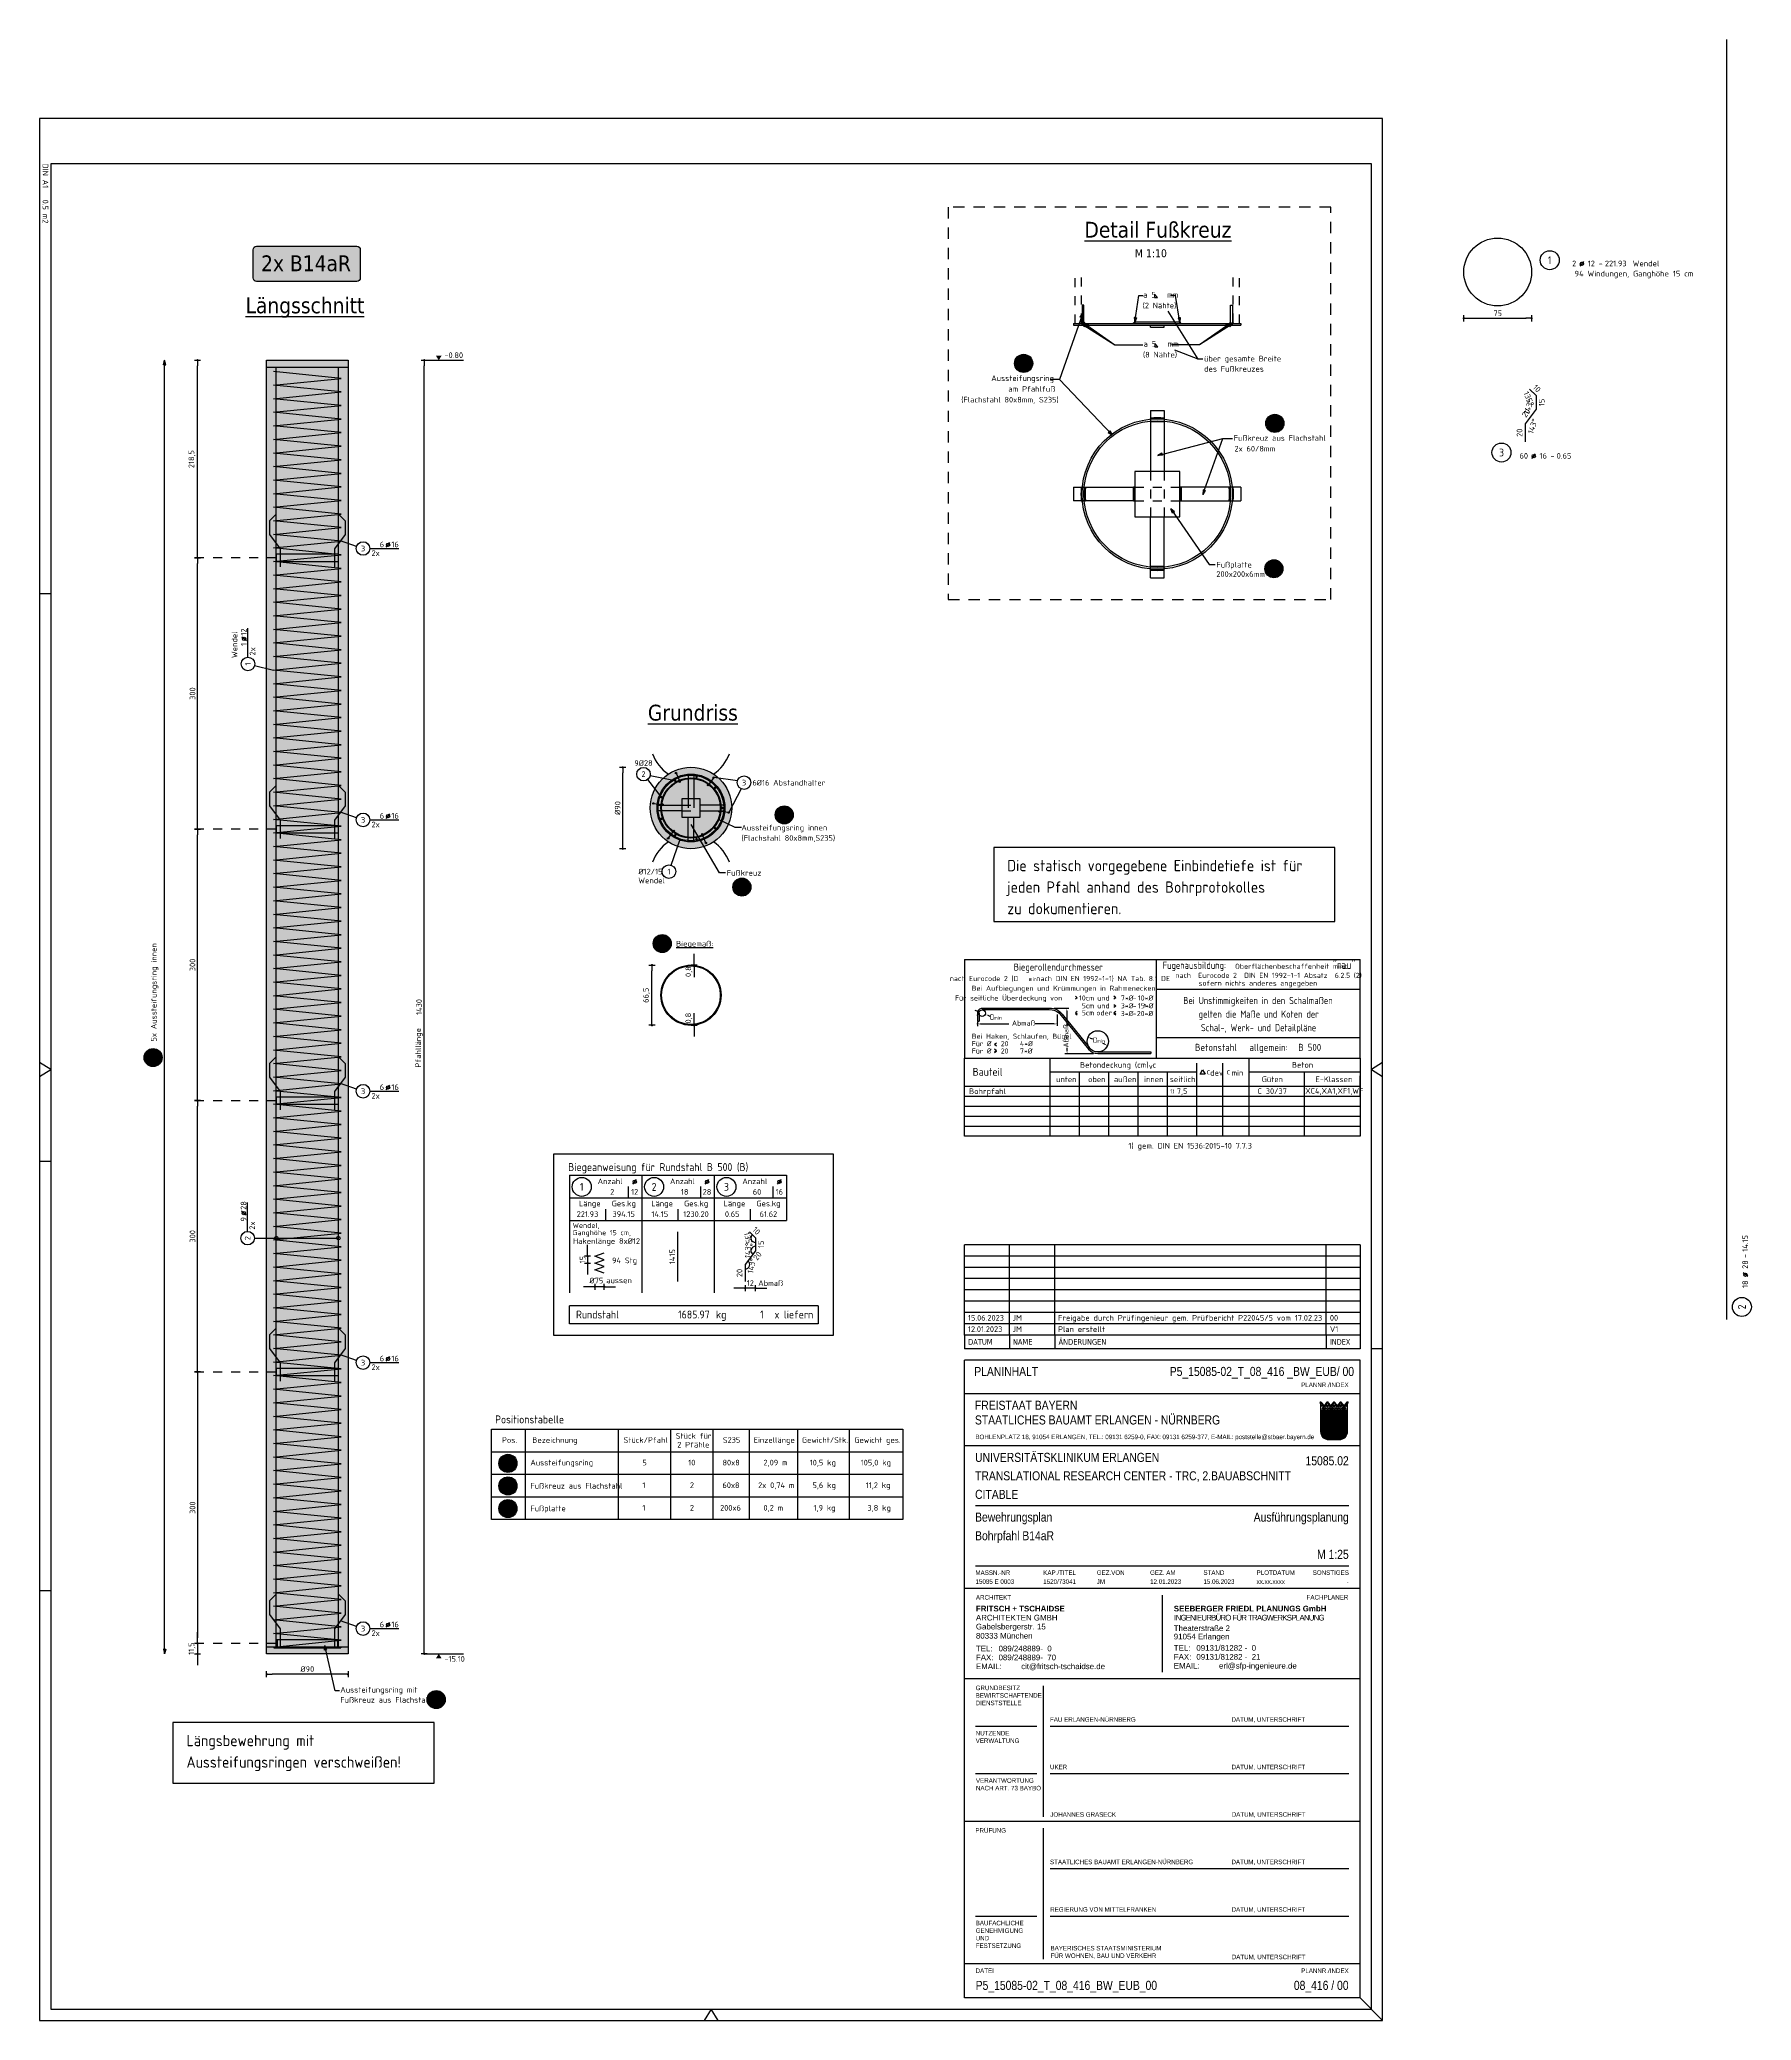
# Model space of a CAD drawing. Extents: x -21.8 to -2.9, y -3.4 to 18.5.
import ezdxf
from ezdxf.enums import TextEntityAlignment as Align

# ---------------------------------------------------------------- set-up
doc = ezdxf.new("R2010")
doc.units = 0
doc.header["$LTSCALE"] = 0.25
for name, pattern in [('AUSGEZOGEN', [1000.01, 1000, 0.01]), ('DASHDOT2', [0.5, 0.25, -0.125, 0, -0.125]), ('DOT', [0.175, 0.05, -0.125]), ('PUNKT', [0.175, 0.05, -0.125]), ('STRICHLINIE', [0.75, 0.5, -0.25])]:
    doc.linetypes.add(name, pattern=pattern)
for name, color, linetype in [('1__LINE_ACI_7', 7, 'Continuous'), ('40 A Plankopf Text F+T', 7, 'Continuous'), ('ACHSEN', 7, 'Continuous'), ('BET-ANS', 7, 'Continuous'), ('BET-SCHN', 6, 'Continuous'), ('BETON', 7, 'Continuous'), ('DETAIL', 7, 'Continuous'), ('DRUEBER', 7, 'Continuous'), ('grau_hell', 7, 'Continuous'), ('grau_mittel', 7, 'Continuous'), ('HILFE', 7, 'Continuous'), ('koten', 7, 'Continuous'), ('MASSE', 7, 'Continuous'), ('OBJEKT', 7, 'Continuous'), ('POS', 7, 'Continuous'), ('RAHMEN', 7, 'Continuous'), ('RND', 7, 'Continuous'), ('RND_BILD', 7, 'Continuous'), ('STAHL', 7, 'Continuous'), ('STEMPEL', 7, 'Continuous'), ('TEXT', 7, 'Continuous')]:
    doc.layers.add(name, color=color, linetype=linetype)
doc.layers.add('NOPLOT', color=7, linetype='Continuous', plot=False)
doc.styles.add('ERSTELLTER_STIL_3', font='arial.ttf')
doc.styles.add('ERSTELLTER_STIL_4', font='arialbd.ttf')
doc.styles.add('helv', font='tahoma.ttf')
doc.styles.add('plankopf_ArialN', font='ARIALN.TTF')
doc.styles.add('txt', font='isocp.shx')
doc.dimstyles.new('DOT_I', dxfattribs={"dimscale": 0.25, "dimtxt": 0.25, "dimasz": 0.25, "dimexe": 0.1, "dimexo": 0.3, "dimgap": 0.1, "dimtad": 1, "dimdec": 3, "dimzin": 3, "dimtxsty": 'txt', "dimblk": 'DOT', "dimblk1": 'DOT', "dimblk2": 'DOT', "dimsah": 1, "dimcen": 0.1, "dimse1": 1, "dimse2": 1, "dimazin": 0, "dimtfac": 1, "dimtdec": 4, "dimtix": 1, "dimtmove": 2, "dimatfit": 3, "dimfxl": 0, "dimtvp": 1, "dimtolj": 1, "dimtzin": 0, "dimarcsym": 0})
pattern_1 = [(0, (-322.07857, -163.97815), (8e-17, 0.254), [])]

# ---------------------------------------------------------------- blocks, each defined once
blk = doc.blocks.new('DINA1')
at = {"layer": 'RAHMEN'}
for p, q in [((0, 59.4), (0, 0)), ((84.1, 59.4), (0, 59.4)), ((84.1, 0), (84.1, 59.4)), ((0, 0), (84.1, 0))]:
    blk.add_line(p, q, dxfattribs=at)
at = {"layer": 'RAHMEN', "color": 5}
for p, q in [((2, 58.9), (2, 0.5)), ((83.6, 58.9), (2, 58.9)), ((83.6, 0.5), (83.6, 58.9)), ((2, 0.5), (83.6, 0.5))]:
    blk.add_line(p, q, dxfattribs=at)
at = {"layer": 'RAHMEN', "color": 7, "linetype": 'Continuous'}
for p, q in [((41.74, 59.4), (42.05, 58.9)), ((42.05, 58.9), (42.36, 59.4)), ((84.1, 30.01), (83.6, 29.7)), ((83.6, 29.7), (84.1, 29.39)), ((42.05, 0.5), (41.74, 0)), ((42.36, 0), (42.05, 0.5))]:
    blk.add_line(p, q, dxfattribs=at)
at = {"layer": 'RAHMEN', "color": 7}
for p, q in [((21, 0), (21, 0.5)), ((46.1, 0), (46.1, 0.5)), ((65.1, 0.5), (65.1, 0))]:
    blk.add_line(p, q, dxfattribs=at)
at = {"layer": 'RAHMEN', "color": 7, "style": 'txt'}
blk.add_text('DIN A1   0.5 m2', height=0.25, dxfattribs=at).set_placement((1.989, 0.133))
blk = doc.blocks.new('Bundeslandwappen')
at = {"lineweight": 9, "true_color": 0xffffff}
for points in [[(-5.75, 16.5), (-5.98, 16.5), (-5.98, 16.29), (-5.75, 16.29)], [(-5.09, 15.68), (-5.31, 15.68), (-5.31, 15.47), (-5.09, 15.47)], [(-3.49, 15.68), (-3.71, 15.68), (-3.71, 15.47), (-3.49, 15.47)], [(-2.82, 16.5), (-3.05, 16.5), (-3.05, 16.29), (-2.82, 16.29)], [(-2.15, 15.68), (-2.38, 15.68), (-2.38, 15.47), (-2.15, 15.47)], [(-0.56, 15.68), (-0.78, 15.68), (-0.78, 15.47), (-0.56, 15.47)], [(0.11, 16.5), (-0.11, 16.5), (-0.11, 16.29), (0.11, 16.29)], [(0.78, 15.68), (0.56, 15.68), (0.56, 15.47), (0.78, 15.47)], [(2.38, 15.68), (2.15, 15.68), (2.15, 15.47), (2.38, 15.47)], [(3.05, 16.5), (2.82, 16.5), (2.82, 16.29), (3.05, 16.29)], [(3.71, 15.68), (3.49, 15.68), (3.49, 15.47), (3.71, 15.47)], [(5.31, 15.68), (5.09, 15.68), (5.09, 15.47), (5.31, 15.47)], [(5.98, 16.5), (5.75, 16.5), (5.75, 16.29), (5.98, 16.29)]]:
    blk.add_hatch(color=7, dxfattribs=at).paths.add_polyline_path(points)
at = {"true_color": 0xffffff}
for points in [[(-5.34, 12.59), (-5.7, 12.59), (-5.7, 12.19), (-5.07, 11.96)], [(-3.57, 8.42), (-5.7, 9.18), (-5.7, 6.17), (-2.07, 4.88)], [(-1.42, 10.67), (-5.07, 11.96), (-3.57, 8.42), (0.08, 7.13)], [(0.86, 12.59), (-2.24, 12.59), (-1.42, 10.67), (2.23, 9.38)], [(3.96, 12.59), (1.66, 12.59), (4.37, 11.63)], [(5.7, 8.15), (2.23, 9.38), (3.73, 5.84), (5.7, 5.14)], [(5.7, 11.16), (4.37, 11.63), (5.7, 8.5)], [(-5.7, 6.14), (-5.7, 3.7, 0.041392), (-5.65, 3.14), (-4.21, 2.63)], [(-0.56, 1.34), (-4.21, 2.63), (-3.29, 0.45, 0.073774), (-2.3, 0.3), (-0.12, 0.3)], [(1.58, 3.59), (-2.07, 4.88), (-0.56, 1.34), (2.36, 0.3, 0.043654), (2.95, 0.36)], [(3.73, 5.84), (0.08, 7.13), (1.58, 3.59), (5.23, 2.29)]]:
    blk.add_hatch(color=7, dxfattribs=at).paths.add_polyline_path(points)
at = {"lineweight": 9}
h = blk.add_hatch(dxfattribs=at)
h.set_pattern_fill('ANSI31', color=256, scale=0.08, angle=315, style=0)
h.set_pattern_definition(pattern_1)
h.paths.add_polyline_path([(-5.07, 11.96), (-5.7, 12.19), (-5.7, 9.18), (-3.57, 8.42)])
h = blk.add_hatch(dxfattribs=at)
h.set_pattern_fill('ANSI31', color=256, scale=0.08, angle=315, style=0)
h.set_pattern_definition(pattern_1)
h.paths.add_polyline_path([(-2.24, 12.59), (-5.34, 12.59), (-5.07, 11.96), (-1.42, 10.67)])
h = blk.add_hatch(dxfattribs=at)
h.set_pattern_fill('ANSI31', color=256, scale=0.08, angle=315, style=0)
h.set_pattern_definition(pattern_1)
h.paths.add_polyline_path([(2.23, 9.38), (-1.42, 10.67), (0.08, 7.13), (3.73, 5.84)])
h = blk.add_hatch(dxfattribs=at)
h.set_pattern_fill('ANSI31', color=256, scale=0.08, angle=315, style=0)
h.set_pattern_definition(pattern_1)
h.paths.add_polyline_path([(4.37, 11.63), (1.66, 12.59), (0.86, 12.59), (2.23, 9.38), (5.7, 8.15), (5.7, 8.5)])
h = blk.add_hatch(dxfattribs=at)
h.set_pattern_fill('ANSI31', color=256, scale=0.08, angle=315, style=0)
h.set_pattern_definition(pattern_1)
h.paths.add_polyline_path([(5.7, 12.59), (3.96, 12.59), (4.37, 11.63), (5.7, 11.16)])
h = blk.add_hatch(dxfattribs=at)
h.set_pattern_fill('ANSI31', color=256, scale=0.08, angle=315, style=0)
h.set_pattern_definition(pattern_1)
h.paths.add_polyline_path([(-2.07, 4.88), (-5.7, 6.17), (-5.7, 6.14), (-4.21, 2.63), (-0.56, 1.34)])
h = blk.add_hatch(dxfattribs=at)
h.set_pattern_fill('ANSI31', color=256, scale=0.08, angle=315, style=0)
h.set_pattern_definition(pattern_1)
h.paths.add_polyline_path([(-4.21, 2.63), (-5.65, 3.14, 0.285055), (-3.29, 0.45)])
h = blk.add_hatch(dxfattribs=at)
h.set_pattern_fill('ANSI31', color=256, scale=0.08, angle=315, style=0)
h.set_pattern_definition(pattern_1)
h.paths.add_polyline_path([(0.08, 7.13), (-3.57, 8.42), (-2.07, 4.88), (1.58, 3.59)])
h = blk.add_hatch(dxfattribs=at)
h.set_pattern_fill('ANSI31', color=256, scale=0.08, angle=315, style=0)
h.set_pattern_definition(pattern_1)
h.paths.add_polyline_path([(-0.56, 1.34), (-0.12, 0.3), (2.3, 0.3, 0.004354), (2.36, 0.3)])
h = blk.add_hatch(dxfattribs=at)
h.set_pattern_fill('ANSI31', color=256, scale=0.08, angle=315, style=0)
h.set_pattern_definition(pattern_1)
h.paths.add_polyline_path([(5.31, 2.11), (5.23, 2.29), (1.58, 3.59), (2.95, 0.36, 0.22704)])
h = blk.add_hatch(dxfattribs=at)
h.set_pattern_fill('ANSI31', color=256, scale=0.08, angle=315, style=0)
h.set_pattern_definition(pattern_1)
h.paths.add_polyline_path([(5.7, 5.14), (3.73, 5.84), (5.23, 2.29), (5.37, 2.24, 0.111178), (5.7, 3.7)])
for p, q in [((-6, 16.1), (-6, 3.7)), ((-6, 13.29), (6, 13.29)), ((-6, 12.94), (6, 12.94)), ((-5.7, 12.59), (-5.7, 3.7)), ((-5.7, 12.59), (5.7, 12.59)), ((-5.7, 12.19), (5.7, 8.15)), ((-5.7, 9.18), (5.7, 5.14)), ((-5.64, 14.97), (-5.64, 15.18)), ((-5.61, 16.59), (-5.62, 16.68)), ((-5.34, 12.59), (-0.12, 0.3)), ((-5.33, 15.19), (-5.33, 15.05)), ((-4.68, 14.54), (-5.26, 14.54)), ((-4.12, 14.54), (-3.54, 14.54)), ((-3.47, 15.19), (-3.47, 15.05)), ((-3.36, 13.9), (-2.93, 14.17)), ((-2.93, 13.63), (-3.36, 13.9)), ((-3.19, 16.59), (-3.18, 16.67)), ((-3.16, 14.97), (-3.16, 15.18)), ((-2.93, 15.58), (-2.93, 14.47)), ((-2.93, 14.17), (-2.5, 13.9)), ((-2.5, 13.9), (-2.93, 13.63)), ((-2.71, 14.97), (-2.71, 15.18)), ((-2.68, 16.59), (-2.69, 16.67)), ((-2.4, 15.19), (-2.4, 15.05)), ((-1.74, 14.54), (-2.32, 14.54)), ((-2.24, 12.59), (2.95, 0.36)), ((-1.19, 14.54), (-0.61, 14.54)), ((-0.54, 15.19), (-0.54, 15.05)), ((0, 14.17), (-0.43, 13.9)), ((-0.43, 13.9), (0, 13.63)), ((-0.25, 16.59), (-0.24, 16.67)), ((-0.22, 14.97), (-0.22, 15.18)), ((0, 15.58), (0, 14.47)), ((0.43, 13.9), (0, 14.17)), ((0, 13.63), (0.43, 13.9)), ((0.22, 14.97), (0.22, 15.18)), ((0.25, 16.59), (0.24, 16.67)), ((0.54, 15.19), (0.54, 15.05)), ((1.19, 14.54), (0.61, 14.54)), ((0.86, 12.59), (5.31, 2.11)), ((1.66, 12.59), (5.7, 11.16)), ((1.74, 14.54), (2.32, 14.54)), ((2.4, 15.19), (2.4, 15.05)), ((2.93, 14.17), (2.5, 13.9)), ((2.5, 13.9), (2.93, 13.63)), ((2.68, 16.59), (2.69, 16.67)), ((2.71, 14.97), (2.71, 15.18)), ((2.93, 15.58), (2.93, 14.47)), ((3.36, 13.9), (2.93, 14.17)), ((2.93, 13.63), (3.36, 13.9)), ((3.16, 14.97), (3.16, 15.18)), ((3.19, 16.59), (3.18, 16.67)), ((3.47, 15.19), (3.47, 15.05)), ((4.12, 14.54), (3.54, 14.54)), ((3.96, 12.59), (5.7, 8.5)), ((4.68, 14.54), (5.26, 14.54)), ((5.33, 15.19), (5.33, 15.05)), ((5.61, 16.59), (5.62, 16.68)), ((5.64, 14.97), (5.64, 15.18)), ((5.7, 3.7), (5.7, 12.59)), ((6, 3.7), (6, 16.1)), ((-5.7, 6.17), (5.37, 2.24)), ((-5.7, 6.14), (-3.29, 0.45)), ((-5.66, 3.14), (2.36, 0.3)), ((-2.3, 0.3), (2.3, 0.3)), ((-2.3, 0), (2.3, 0))]:
    blk.add_line(p, q, dxfattribs=at)
for points in [[(-5.75, 16.29), (-5.98, 16.29), (-5.98, 16.5), (-5.75, 16.5)], [(-5.09, 15.47), (-5.31, 15.47), (-5.31, 15.68), (-5.09, 15.68)], [(-4.07, 13.71), (-4.83, 13.71), (-4.83, 14.1), (-4.07, 14.1)], [(-3.71, 15.47), (-3.49, 15.47), (-3.49, 15.68), (-3.71, 15.68)], [(-2.82, 16.29), (-3.05, 16.29), (-3.05, 16.5), (-2.82, 16.5)], [(-2.15, 15.47), (-2.38, 15.47), (-2.38, 15.68), (-2.15, 15.68)], [(-1.8, 13.71), (-1.04, 13.71), (-1.04, 14.1), (-1.8, 14.1)], [(-0.78, 15.47), (-0.56, 15.47), (-0.56, 15.68), (-0.78, 15.68)], [(0.11, 16.29), (-0.11, 16.29), (-0.11, 16.5), (0.11, 16.5)], [(0.78, 15.47), (0.56, 15.47), (0.56, 15.68), (0.78, 15.68)], [(1.8, 13.71), (1.04, 13.71), (1.04, 14.1), (1.8, 14.1)], [(2.15, 15.47), (2.38, 15.47), (2.38, 15.68), (2.15, 15.68)], [(3.05, 16.29), (2.82, 16.29), (2.82, 16.5), (3.05, 16.5)], [(3.71, 15.47), (3.49, 15.47), (3.49, 15.68), (3.71, 15.68)], [(4.07, 13.71), (4.83, 13.71), (4.83, 14.1), (4.07, 14.1)], [(5.09, 15.47), (5.31, 15.47), (5.31, 15.68), (5.09, 15.68)], [(5.75, 16.29), (5.98, 16.29), (5.98, 16.5), (5.75, 16.5)]]:
    blk.add_lwpolyline(points, close=True, dxfattribs=at)
for centre in [(-5.28, 13.9), (-3.71, 13.9), (-2.2, 13.9), (-0.68, 13.9), (0.68, 13.9), (2.2, 13.9), (3.71, 13.9), (5.28, 13.9)]:
    blk.add_circle(centre, 0.123, dxfattribs=at)
for centre, radius, start, end in [((-5.89, 16.45), 0.362, 44.66814, 253.11831), ((-5.67, 16.67), 0.05, 6.6615, 44.66814), ((-5.49, 15.18), 0.157, 3.2756, 179.55206), ((-5.19, 14.99), 0.453, 182.83284, 261.30427), ((-5.56, 16.59), 0.05, 186.6615, 265.62087), ((-5.42, 15.99), 0.179, 74.78828, 15.13561), ((-5.59, 16.26), 0.281, 346.02321, 85.62087), ((-5.36, 16.21), 0.05, 254.78828, 346.02321), ((-5.26, 15.23), 0.191, 249.63581, 3.08566), ((-5.2, 16.05), 0.05, 93.06329, 195.13561), ((-5.19, 15.87), 0.224, 350.95424, 93.06329), ((-5.02, 15.24), 0.05, 82.94673, 183.08566), ((-4.99, 15.54), 0.249, 262.94673, 77.88554), ((-4.92, 15.83), 0.05, 170.95424, 257.88554), ((-4.62, 14.89), 0.224, 71.40005, 0), ((-4.71, 14.85), 0.312, 275.96495, 353.97732), ((-4.4, 15.24), 0.208, 317.07745, 222.92255), ((-4.18, 14.89), 0.224, 180, 108.59995), ((-4.09, 14.85), 0.312, 186.02268, 264.03505), ((-3.81, 15.54), 0.249, 102.11446, 277.05327), ((-3.88, 15.83), 0.05, 282.11446, 9.04576), ((-3.61, 15.87), 0.224, 86.93671, 189.04576), ((-3.78, 15.24), 0.05, 356.91434, 97.05327), ((-3.54, 15.23), 0.191, 176.91434, 290.36419), ((-3.6, 16.05), 0.05, 344.86439, 86.93671), ((-3.38, 15.99), 0.179, 164.86439, 105.21172), ((-3.61, 14.99), 0.453, 278.69573, 357.16716), ((-3.21, 16.26), 0.281, 94.37913, 193.97679), ((-3.44, 16.21), 0.05, 193.97679, 285.21172), ((-3.31, 15.18), 0.157, 0.44794, 176.7244), ((-3.24, 16.59), 0.05, 274.37913, 353.3385), ((-3.13, 16.67), 0.05, 155.22882, 173.3385), ((-2.93, 16.58), 0.264, 24.0166, 155.34093), ((-2.55, 15.18), 0.157, 3.2756, 179.55206), ((-2.26, 14.99), 0.453, 182.83284, 261.30427), ((-2.74, 16.66), 0.05, 6.6615, 24.0166), ((-2.63, 16.59), 0.05, 186.6615, 265.62087), ((-2.49, 15.99), 0.179, 74.78828, 15.13561), ((-2.65, 16.26), 0.281, 346.02321, 85.62087), ((-2.43, 16.21), 0.05, 254.78828, 346.02321), ((-2.33, 15.23), 0.191, 249.63581, 3.08566), ((-2.27, 16.05), 0.05, 93.06329, 195.13561), ((-2.26, 15.87), 0.224, 350.95424, 93.06329), ((-2.09, 15.24), 0.05, 82.94673, 183.08566), ((-2.05, 15.54), 0.249, 262.94673, 77.88554), ((-1.99, 15.83), 0.05, 170.95424, 257.88554), ((-1.69, 14.89), 0.224, 71.40005, 0), ((-1.78, 14.85), 0.312, 275.96495, 353.97732), ((-1.47, 15.24), 0.208, 317.07745, 222.92255), ((-1.24, 14.89), 0.224, 180, 108.59995), ((-1.16, 14.85), 0.312, 186.02268, 264.03505), ((-0.88, 15.54), 0.249, 102.11446, 277.05327), ((-0.94, 15.83), 0.05, 282.11446, 9.04576), ((-0.67, 15.87), 0.224, 86.93671, 189.04576), ((-0.84, 15.24), 0.05, 356.91434, 97.05327), ((-0.6, 15.23), 0.191, 176.91434, 290.36419), ((-0.66, 16.05), 0.05, 344.86439, 86.93671), ((-0.44, 15.99), 0.179, 164.86439, 105.21172), ((-0.68, 14.99), 0.453, 278.69573, 357.16716), ((-0.28, 16.26), 0.281, 94.37913, 193.97679), ((-0.5, 16.21), 0.05, 193.97679, 285.21172), ((-0.38, 15.18), 0.157, 0.44794, 176.7244), ((-0.3, 16.59), 0.05, 274.37913, 353.3385), ((0, 16.58), 0.264, 24.0166, 155.34093), ((-0.19, 16.67), 0.05, 155.22882, 173.3385), ((0.38, 15.18), 0.157, 3.2756, 179.55206), ((0.68, 14.99), 0.453, 182.83284, 261.30427), ((0.19, 16.66), 0.05, 6.6615, 24.0166), ((0.3, 16.59), 0.05, 186.6615, 265.62087), ((0.44, 15.99), 0.179, 74.78828, 15.13561), ((0.28, 16.26), 0.281, 346.02321, 85.62087), ((0.5, 16.21), 0.05, 254.78828, 346.02321), ((0.6, 15.23), 0.191, 249.63581, 3.08566), ((0.66, 16.05), 0.05, 93.06329, 195.13561), ((0.67, 15.87), 0.224, 350.95424, 93.06329), ((0.84, 15.24), 0.05, 82.94673, 183.08566), ((0.88, 15.54), 0.249, 262.94673, 77.88554), ((0.94, 15.83), 0.05, 170.95424, 257.88554), ((1.24, 14.89), 0.224, 71.40005, 0), ((1.16, 14.85), 0.312, 275.96495, 353.97732), ((1.47, 15.24), 0.208, 317.07745, 222.92255), ((1.69, 14.89), 0.224, 180, 108.59995), ((1.78, 14.85), 0.312, 186.02268, 264.03505), ((2.05, 15.54), 0.249, 102.11446, 277.05327), ((1.99, 15.83), 0.05, 282.11446, 9.04576), ((2.26, 15.87), 0.224, 86.93671, 189.04576), ((2.09, 15.24), 0.05, 356.91434, 97.05327), ((2.33, 15.23), 0.191, 176.91434, 290.36419), ((2.27, 16.05), 0.05, 344.86439, 86.93671), ((2.49, 15.99), 0.179, 164.86439, 105.21172), ((2.26, 14.99), 0.453, 278.69573, 357.16716), ((2.65, 16.26), 0.281, 94.37913, 193.97679), ((2.43, 16.21), 0.05, 193.97679, 285.21172), ((2.55, 15.18), 0.157, 0.44794, 176.7244), ((2.63, 16.59), 0.05, 274.37913, 353.3385), ((2.93, 16.58), 0.264, 24.0166, 155.34093), ((2.74, 16.67), 0.05, 155.22882, 173.3385), ((3.31, 15.18), 0.157, 3.2756, 179.55206), ((3.61, 14.99), 0.453, 182.83284, 261.30427), ((3.13, 16.66), 0.05, 6.6615, 24.0166), ((3.24, 16.59), 0.05, 186.6615, 265.62087), ((3.38, 15.99), 0.179, 74.78828, 15.13561), ((3.21, 16.26), 0.281, 346.02321, 85.62087), ((3.44, 16.21), 0.05, 254.78828, 346.02321), ((3.54, 15.23), 0.191, 249.63581, 3.08566), ((3.6, 16.05), 0.05, 93.06329, 195.13561), ((3.61, 15.87), 0.224, 350.95424, 93.06329), ((3.78, 15.24), 0.05, 82.94673, 183.08566), ((3.81, 15.54), 0.249, 262.94673, 77.88554), ((3.88, 15.83), 0.05, 170.95424, 257.88554), ((4.18, 14.89), 0.224, 71.40005, 0), ((4.09, 14.85), 0.312, 275.96495, 353.97732), ((4.4, 15.24), 0.208, 317.07745, 222.92255), ((4.62, 14.89), 0.224, 180, 108.59995), ((4.71, 14.85), 0.312, 186.02268, 264.03505), ((4.99, 15.54), 0.249, 102.11446, 277.05327), ((4.92, 15.83), 0.05, 282.11446, 9.04576), ((5.19, 15.87), 0.224, 86.93671, 189.04576), ((5.02, 15.24), 0.05, 356.91434, 97.05327), ((5.26, 15.23), 0.191, 176.91434, 290.36419), ((5.2, 16.05), 0.05, 344.86439, 86.93671), ((5.42, 15.99), 0.179, 164.86439, 105.21172), ((5.19, 14.99), 0.453, 278.69573, 357.16716), ((5.59, 16.26), 0.281, 94.37913, 193.97679), ((5.36, 16.21), 0.05, 193.97679, 285.21172), ((5.49, 15.18), 0.157, 0.44794, 176.7244), ((5.56, 16.59), 0.05, 274.37913, 353.3385), ((5.67, 16.67), 0.05, 135.33186, 173.3385), ((5.89, 16.45), 0.362, 286.88169, 135.33186), ((-2.3, 3.7), 3.7, 180, 270), ((-2.3, 3.7), 3.4, 180, 270), ((2.3, 3.7), 3.7, 270, 0), ((2.3, 3.7), 3.4, 270, 0)]:
    blk.add_arc(centre, radius, start, end, dxfattribs=at)
blk = doc.blocks.new('Plankopf_PU')
for p, q in [((-18.5, 25.4), (-18.5, 27.7)), ((-1, 27.7), (-18.5, 27.7)), ((-1, 27.7), (-18.5, 27.7)), ((-1, 25.4), (-1, 27.7)), ((-1, 25.4), (-18.5, 25.4)), ((-1, 25.4), (-18.5, 25.4)), ((-18.5, 19.1), (-18.5, 25.4)), ((-1, 19.1), (-1, 25.4)), ((-1.5, 22.75), (-18, 22.75)), ((-18, 20.1), (-1.5, 20.1)), ((-18.5, 15.1), (-18.5, 19.1)), ((-1, 19.1), (-18.5, 19.1)), ((-9.75, 18.8), (-9.75, 15.4)), ((-1, 15.1), (-1, 19.1)), ((-1, 15.1), (-18.5, 15.1)), ((-1, 15.1), (-18.5, 15.1)), ((-18.5, 8.8), (-18.5, 15.1)), ((-1, 8.8), (-1, 15.1)), ((-15, 9), (-15, 14.8)), ((-15.3, 13), (-18, 13)), ((-1.5, 13), (-14.7, 13)), ((-15.3, 10.9), (-18, 10.9)), ((-1.5, 10.9), (-14.7, 10.9)), ((-18.5, 2.5), (-18.5, 8.8)), ((-1, 8.8), (-18.5, 8.8)), ((-1, 2.5), (-1, 8.8)), ((-15, 2.7), (-15, 8.5)), ((-1.5, 6.7), (-14.7, 6.7)), ((-15.3, 4.6), (-18, 4.6)), ((-1.5, 4.6), (-14.7, 4.6)), ((-1, 2.5), (-18.5, 2.5)), ((-18.5, 1), (-18.5, 2.5)), ((-1, 2.5), (-18.5, 2.5)), ((-1, 1), (-1, 2.5)), ((-1, 1), (-18.5, 1))]:
    blk.add_line(p, q)
at = {"xscale": 0.1, "yscale": 0.1, "zscale": 0.1}
blk.add_blockref('Bundeslandwappen', (-2.148, 25.669), dxfattribs=at)
at = {"linetype": 'AUSGEZOGEN', "lineweight": 35, "style": 'plankopf_ArialN'}
for s, height, p in [('FREISTAAT BAYERN', 0.4, (-18.032, 27.401)), ('PRÜFUNG', 0.2, (-18.013, 8.5))]:
    blk.add_text(s, height=height, dxfattribs=at).set_placement(p, align=Align.TOP_LEFT)
blk.add_text('STAATLICHES BAUAMT ERLANGEN - NÜRNBERG', height=0.4, dxfattribs=at).set_placement((-18.032, 26.552), align=Align.MIDDLE_LEFT)
at = {"style": 'plankopf_ArialN'}
for s, p in [('BOHLENPLATZ 18, 91054 ERLANGEN, TEL.: 09131 6259-0, FAX: 09131 6259-377, E-MAIL: poststelle@stbaer.bayern.de', (-18.012, 25.702)), ('MASSN.-NR', (-18.011, 19.698)), ('KAP./TITEL', (-15.01, 19.698)), ('GEZ.VON', (-12.644, 19.7)), ('GEZ. AM', (-10.286, 19.7)), ('STAND', (-7.927, 19.702)), ('PLOTDATUM', (-5.574, 19.7)), ('FAU ERLANGEN-NÜRNBERG', (-14.712, 13.207)), ('DATUM, UNTERSCHRIFT', (-6.687, 13.207)), ('UKER', (-14.712, 11.107)), ('DATUM, UNTERSCHRIFT', (-6.68, 11.106)), ('JOHANNES GRASECK', (-14.7, 9.005)), ('DATUM, UNTERSCHRIFT', (-6.675, 9.005)), ('STAATLICHES BAUAMT ERLANGEN-NÜRNBERG', (-14.712, 6.907)), ('DATUM, UNTERSCHRIFT', (-6.687, 6.907)), ('REGIERUNG VON MITTELFRANKEN', (-14.705, 4.806)), ('DATUM, UNTERSCHRIFT', (-6.68, 4.806)), ('DATUM, UNTERSCHRIFT', (-6.675, 2.705)), ('DATEI', (-18.002, 2.095))]:
    blk.add_text(s, height=0.2, dxfattribs=at).set_placement(p)
for s, p in [('SONSTIGES', (-1.493, 19.7)), ('PLANNR./INDEX', (-1.501, 2.095))]:
    blk.add_text(s, height=0.2, dxfattribs=at).set_placement(p, align=Align.RIGHT)
at = {"linetype": 'AUSGEZOGEN', "lineweight": 35, "style": 'plankopf_ArialN'}
blk.add_text('ARCHITEKT', height=0.2, dxfattribs=at).set_placement((-17.989, 18.607))
blk.add_text('FACHPLANER', height=0.2, dxfattribs=at).set_placement((-1.52, 18.611), align=Align.RIGHT)
at = {"insert": (-5.574, 19.303), "char_height": 0.2, "attachment_point": 7, "style": 'plankopf_ArialN'}
blk.add_mtext('xx.xx.xxxx', dxfattribs=at)
at = {"char_height": 0.2, "attachment_point": 1, "style": 'plankopf_ArialN'}
for s, insert, width in [('GRUNDBESITZ\\PBEWIRTSCHAFTENDE DIENSTSTELLE', (-18, 14.804), 2.5), ('NUTZENDE^JVERWALTUNG', (-17.998, 12.8), 2.69843), ('VERANTWORTUNG  NACH ART. 73 BAYBO', (-17.988, 10.705), 2.68768), ('BAUFACHLICHE GENEHMIGUNG UND FESTSETZUNG', (-17.998, 4.404), 2.2311), ('BAYERISCHES STAATSMINISTERIUM ^JFÜR WOHNEN, BAU UND VERKEHR', (-14.689, 3.294), 9.29412)]:
    blk.add_mtext(s, dxfattribs=dict(at, insert=insert, width=width))
at = {"style": 'plankopf_ArialN'}
for tag, p in [('PROJEKTBEZEICHNUNGZ1', (-18.025, 24.578)), ('PROJEKTBEZEICHNUNGZ2', (-18.025, 23.761)), ('PROJEKTBEZEICHNUNGZ3', (-18.025, 22.941))]:
    blk.add_attdef(tag, text='', height=0.4, dxfattribs=at).set_placement(p, align=Align.BOTTOM_LEFT)
for tag, p in [('GEB.-NR', (-1.5, 24.946)), ('0.000X', (-1.507, 1.749))]:
    blk.add_attdef(tag, text='', height=0.4, dxfattribs=at).set_placement(p, align=Align.TOP_RIGHT)
for tag, p, height in [('PLANINHALTZ1', (-18.025, 22.055), 0.4), ('PLANINHALTZ2', (-18.025, 21.232), 0.4), ('PLANINHALTZ3', (-18.025, 20.409), 0.4), ('MASSN.-NR', (-18.005, 19.303), 0.2), ('KAPITEL/TITEL', (-15.01, 19.303), 0.2), ('GEZ_VON', (-12.644, 19.303), 0.2), ('GEZ_AM', (-10.286, 19.303), 0.2), ('STAND', (-7.927, 19.303), 0.2)]:
    blk.add_attdef(tag, p, '', height=height, dxfattribs=at)
for tag, height, p in [('PLANUNGSPHASE', 0.4, (-1.5, 22.055)), ('PROJEKTKATEGORIE', 0.4, (-1.5, 21.232)), ('MAßSTAB', 0.4, (-1.5, 20.409)), ('SONSTIGES', 0.2, (-1.5, 19.303))]:
    blk.add_attdef(tag, text='', height=height, dxfattribs=at).set_placement(p, align=Align.RIGHT)
at = {"layer": '40 A Plankopf Text F+T', "color": 7, "linetype": 'Continuous', "lineweight": 13, "char_height": 0.25, "attachment_point": 7}
for s, insert, style in [('\\A1;ARCHITEKTEN GMBH', (-17.988, 17.68), 'ERSTELLTER_STIL_3'), ('\\A1;Gabelsbergerstr. 15', (-17.988, 17.212), 'ERSTELLTER_STIL_3'), ('\\A1;FRITSCH + TSCHAIDSE ', (-17.988, 18.081), 'ERSTELLTER_STIL_4'), ('\\A1;SEEBERGER FRIEDL PLANUNGS GmbH', (-9.238, 18.081), 'ERSTELLTER_STIL_4'), ('\\A1;{\\T0.8;INGENIEURBÜRO FÜR TRAGWERKSPLANUNG}', (-9.238, 17.68), 'ERSTELLTER_STIL_3'), ('\\A1;80333 München', (-17.988, 16.879), 'ERSTELLTER_STIL_3'), ('\\A1;Theaterstraße 2', (-9.238, 17.212), 'ERSTELLTER_STIL_3'), ('\\A1;91054 Erlangen', (-9.238, 16.771), 'ERSTELLTER_STIL_3')]:
    blk.add_mtext(s, dxfattribs=dict(at, insert=insert, style=style))
at = {"layer": '40 A Plankopf Text F+T', "color": 7, "linetype": 'Continuous', "lineweight": 13, "char_height": 0.25, "attachment_point": 7, "line_spacing_factor": 0.945293, "style": 'ERSTELLTER_STIL_3'}
for s, insert in [('\\A1;TEL: ^I089/248889-  0\\PFAX: ^I089/248889-  70\\PEMAIL: ^Icit@fritsch-tschaidse.de', (-17.988, 15.481)), ('\\A1;TEL: ^I09131/81282 -  0\\PFAX: ^I09131/81282 -  21\\PEMAIL: ^Ierl@sfp-ingenieure.de', (-9.238, 15.481))]:
    blk.add_mtext(s, dxfattribs=dict(at, insert=insert))
blk = doc.blocks.new('Plankopf-ER')
at = {"layer": 'RAHMEN', "color": 7, "linetype": 'Continuous'}
for p, q in [((-0.5, 4.6), (-18, 4.6)), ((-18, 4.1), (-18, 4.6)), ((-16, 4.1), (-16, 4.6)), ((-14, 4.1), (-14, 4.6)), ((-2, 4.1), (-2, 4.6)), ((-0.5, 4.6), (-0.5, 4.1)), ((-0.5, 4.1), (-18, 4.1)), ((-18, 3.6), (-18, 4.1)), ((-0.5, 3.6), (-18, 3.6)), ((-18, 3.1), (-18, 3.6)), ((-16, 3.6), (-16, 4.1)), ((-16, 3.1), (-16, 3.6)), ((-14, 3.6), (-14, 4.1)), ((-14, 3.1), (-14, 3.6)), ((-2, 3.6), (-2, 4.1)), ((-2, 3.1), (-2, 3.6)), ((-0.5, 4.1), (-0.5, 3.6)), ((-0.5, 3.6), (-0.5, 3.1)), ((-0.5, 3.1), (-18, 3.1)), ((-18, 2.6), (-18, 3.1)), ((-16, 2.6), (-16, 3.1)), ((-14, 2.6), (-14, 3.1)), ((-2, 2.6), (-2, 3.1)), ((-0.5, 3.1), (-0.5, 2.6)), ((-0.5, 2.6), (-18, 2.6)), ((-18, 2.1), (-18, 2.6)), ((-0.5, 2.1), (-18, 2.1)), ((-18, 1.6), (-18, 2.1)), ((-16, 2.1), (-16, 2.6)), ((-16, 1.6), (-16, 2.1)), ((-14, 2.1), (-14, 2.6)), ((-14, 1.6), (-14, 2.1)), ((-2, 2.1), (-2, 2.6)), ((-2, 1.6), (-2, 2.1)), ((-0.5, 2.6), (-0.5, 2.1)), ((-0.5, 2.1), (-0.5, 1.6)), ((-0.5, 1.6), (-18, 1.6)), ((-18, 1.1), (-18, 1.6)), ((-0.5, 1.1), (-18, 1.1)), ((-18, 0.6), (-18, 1.1)), ((-16, 1.1), (-16, 1.6)), ((-16, 0.6), (-16, 1.1)), ((-14, 1.1), (-14, 1.6)), ((-14, 0.6), (-14, 1.1)), ((-2, 1.1), (-2, 1.6)), ((-2, 0.6), (-2, 1.1)), ((-0.5, 1.6), (-0.5, 1.1)), ((-0.5, 1.1), (-0.5, 0.6)), ((-0.5, 0.6), (-18, 0.6)), ((-18, 0.6), (-18, 0)), ((-0.5, 0), (-18, 0)), ((-16, 0.6), (-16, 0)), ((-14, 0.6), (-14, 0)), ((-2, 0.6), (-2, 0)), ((-0.5, 0.6), (-0.5, 0))]:
    blk.add_line(p, q, dxfattribs=at)
at = {"layer": 'RAHMEN', "color": 7, "linetype": 'Continuous', "style": 'txt'}
for tag, p in [('INDEX-D8', (-17.841, 4.242)), ('INDEX-N8', (-15.876, 4.242)), ('INDEX-X8', (-13.857, 4.242)), ('INDEX8', (-1.833, 4.242)), ('INDEX-D7', (-17.841, 3.742)), ('INDEX-N7', (-15.876, 3.742)), ('INDEX-X7', (-13.857, 3.742)), ('INDEX7', (-1.833, 3.742)), ('INDEX-D6', (-17.841, 3.242)), ('INDEX-D5', (-17.841, 2.742)), ('INDEX-N6', (-15.876, 3.242)), ('INDEX-N5', (-15.876, 2.742)), ('INDEX-X6', (-13.857, 3.242)), ('INDEX-X5', (-13.857, 2.742)), ('INDEX6', (-1.833, 3.242)), ('INDEX5', (-1.833, 2.742)), ('INDEX-D4', (-17.841, 2.242)), ('INDEX-D3', (-17.841, 1.742)), ('INDEX-N4', (-15.876, 2.242)), ('INDEX-N3', (-15.876, 1.742)), ('INDEX-X4', (-13.857, 2.242)), ('INDEX-X3', (-13.857, 1.742)), ('INDEX4', (-1.833, 2.242)), ('INDEX3', (-1.833, 1.742)), ('INDEX-D2', (-17.841, 1.242)), ('INDEX-D1', (-17.841, 0.742)), ('INDEX-N2', (-15.876, 1.242)), ('INDEX-N1', (-15.876, 0.742)), ('INDEX-X2', (-13.857, 1.242)), ('INDEX-X1', (-13.857, 0.742)), ('INDEX2', (-1.833, 1.242)), ('INDEX1', (-1.833, 0.742))]:
    blk.add_attdef(tag, p, '', height=0.25, dxfattribs=at)
at = {"layer": 'STEMPEL', "color": 7, "linetype": 'Continuous', "style": 'helv'}
for s, p in [('DATUM', (-17.833, 0.176)), ('NAME', (-15.853, 0.176)), ('ÄNDERUNGEN', (-13.833, 0.176))]:
    blk.add_text(s, height=0.25, dxfattribs=at).set_placement(p)
at = {"layer": 'STEMPEL', "color": 7, "linetype": 'Continuous', "style": 'helv', "width": 0.8}
blk.add_text('INDEX', height=0.25, dxfattribs=at).set_placement((-1.833, 0.176))
blk = doc.blocks.new('OKRD_O')
at = {"color": 0, "linetype": 'ByBlock'}
blk.add_solid([(-0.125, 0.202), (0.125, 0.202), (0, 0)], dxfattribs=at)
at = {"color": 0, "linetype": 'ByBlock', "style": 'txt'}
blk.add_attdef('OKRD', (0.25, 0.1), '', height=0.25, dxfattribs=at)
blk = doc.blocks.new('DOT')
at = {"layer": 'MASSE', "color": 7, "linetype": 'Continuous'}
for p, q in [((0, 0), (-1, 0)), ((0, 0.54), (0, -0.54))]:
    blk.add_line(p, q, dxfattribs=at)
at = {"layer": 'MASSE', "color": 7, "linetype": 'Continuous', "const_width": 0.2}
blk.add_lwpolyline([(-0.1, 0, 1), (0.1, 0, 1)], format="xyb", close=True, dxfattribs=at)
blk = doc.blocks.new('*D28')
at = {"layer": 'Defpoints', "color": 0, "linetype": 'AUSGEZOGEN', "transparency": 16777216}
for p in [(-17.568, 14.965), (-17.568, 14.965), (-17.568, 0.665)]:
    blk.add_point(p, dxfattribs=at)
at = {"layer": 'MASSE', "color": 0, "linetype": 'AUSGEZOGEN', "lineweight": -2, "transparency": 16777216}
blk.add_line((-17.568, 0.727), (-17.568, 14.902), dxfattribs=at)
at = {"layer": 'MASSE', "color": 0, "linetype": 'AUSGEZOGEN', "lineweight": -2, "transparency": 16777216, "xscale": 0.0625, "yscale": 0.0625, "zscale": 0.0625}
for p, rotation in [((-17.568, 14.965), 90), ((-17.568, 0.665), 270)]:
    blk.add_blockref('DOT', p, dxfattribs=dict(at, rotation=rotation))
at = {"layer": 'MASSE', "color": 0, "linetype": 'AUSGEZOGEN', "transparency": 16777216, "insert": (-17.625, 7.815), "char_height": 0.0625, "attachment_point": 5, "rotation": 90, "style": 'txt'}
blk.add_mtext('\\A1;1430', dxfattribs=at)
blk = doc.blocks.new('OKRD_U')
at = {"color": 0, "linetype": 'ByBlock'}
blk.add_solid([(-0.125, -0.202), (0.125, -0.202), (0, 0)], dxfattribs=at)
at = {"color": 0, "linetype": 'ByBlock', "style": 'txt'}
blk.add_attdef('OKRD', (0.25, -0.35), '', height=0.25, dxfattribs=at)
blk = doc.blocks.new('*D29')
at = {"layer": 'Defpoints', "color": 0, "linetype": 'AUSGEZOGEN', "transparency": 16777216}
for p in [(-19.311, 0.439), (-19.311, 0.439), (-18.411, 0.439)]:
    blk.add_point(p, dxfattribs=at)
at = {"layer": 'MASSE', "color": 0, "linetype": 'AUSGEZOGEN', "lineweight": -2, "transparency": 16777216}
blk.add_line((-18.473, 0.439), (-19.248, 0.439), dxfattribs=at)
at = {"layer": 'MASSE', "color": 0, "linetype": 'AUSGEZOGEN', "lineweight": -2, "transparency": 16777216, "xscale": 0.0625, "yscale": 0.0625, "zscale": 0.0625, "rotation": 180}
blk.add_blockref('DOT', (-19.311, 0.439), dxfattribs=at)
at = {"layer": 'MASSE', "color": 0, "linetype": 'AUSGEZOGEN', "lineweight": -2, "transparency": 16777216, "xscale": 0.0625, "yscale": 0.0625, "zscale": 0.0625}
blk.add_blockref('DOT', (-18.411, 0.439), dxfattribs=at)
at = {"layer": 'MASSE', "color": 0, "linetype": 'AUSGEZOGEN', "transparency": 16777216, "insert": (-18.861, 0.496), "char_height": 0.0625, "attachment_point": 5, "style": 'txt'}
blk.add_mtext('\\A1;%%C90', dxfattribs=at)
blk = doc.blocks.new('RND_AUSZ')
at = {"layer": 'RND', "color": 7, "linetype": 'Continuous'}
blk.add_line((1.341, 0.262), (1.509, 0.466), dxfattribs=at)
at = {"layer": 'RND', "color": 1, "linetype": 'Continuous'}
blk.add_circle((0, 0.52), 0.42, dxfattribs=at)
at = {"layer": 'RND', "color": 7, "linetype": 'Continuous'}
blk.add_circle((1.425, 0.364), 0.075, dxfattribs=at)
at = {"layer": 'RND', "color": 7, "linetype": 'Continuous', "style": 'txt'}
blk.add_text('-', height=0.25, dxfattribs=at).set_placement((2.163, 0.25))
for tag, p in [('WIEOFT', (-0.536, 0.25)), ('STK', (1.174, 0.25))]:
    blk.add_attdef(tag, text='', height=0.25, dxfattribs=at).set_placement(p, align=Align.RIGHT)
at = {"layer": 'RND', "color": 1, "linetype": 'Continuous', "style": 'txt'}
blk.add_attdef('POS', text='', height=0.35, dxfattribs=at).set_placement((0, 0.52), align=Align.MIDDLE)
at = {"layer": 'RND', "color": 7, "linetype": 'Continuous', "style": 'txt'}
for tag, p in [('DS', (1.683, 0.25)), ('LANG', (2.441, 0.25)), ('TEXT', (3.669, 0.25))]:
    blk.add_attdef(tag, p, '', height=0.25, dxfattribs=at)
blk = doc.blocks.new('*D30')
at = {"layer": 'Defpoints', "color": 0, "linetype": 'AUSGEZOGEN', "transparency": 16777216}
for p in [(-6.074, 15.741), (-5.324, 15.741), (-5.324, 15.429)]:
    blk.add_point(p, dxfattribs=at)
at = {"layer": 'RND', "color": 0, "linetype": 'AUSGEZOGEN', "lineweight": -2, "transparency": 16777216}
blk.add_line((-6.011, 15.429), (-5.386, 15.429), dxfattribs=at)
at = {"layer": 'RND', "color": 0, "linetype": 'AUSGEZOGEN', "lineweight": -2, "transparency": 16777216, "xscale": 0.0625, "yscale": 0.0625, "zscale": 0.0625, "rotation": 180}
blk.add_blockref('DOT', (-6.074, 15.429), dxfattribs=at)
at = {"layer": 'RND', "color": 0, "linetype": 'AUSGEZOGEN', "lineweight": -2, "transparency": 16777216, "xscale": 0.0625, "yscale": 0.0625, "zscale": 0.0625}
blk.add_blockref('DOT', (-5.324, 15.429), dxfattribs=at)
at = {"layer": 'RND', "color": 0, "linetype": 'AUSGEZOGEN', "transparency": 16777216, "insert": (-5.699, 15.485), "char_height": 0.0625, "attachment_point": 5, "style": 'txt'}
blk.add_mtext('\\A1;75', dxfattribs=at)
blk = doc.blocks.new('pos_ausz')
at = {"layer": 'grau_hell', "true_color": 0xfcfcfc}
blk.add_hatch(color=7, dxfattribs=at).paths.add_polyline_path([(-0.4, 0, 1), (0.4, 0, 1)])
at = {"layer": 'POS', "color": 1, "linetype": 'Continuous'}
blk.add_circle((0, 0), 0.4, dxfattribs=at)
at = {"layer": 'POS', "color": 7, "linetype": 'Continuous', "style": 'txt'}
blk.add_attdef('POSNAME', text='', height=0.25, dxfattribs=at).set_placement((0, 0), align=Align.MIDDLE)
blk.add_attdef('POSABM', (0.6, 0.05), '', height=0.25, dxfattribs=at)
blk = doc.blocks.new('Pfeillinie')
at = {"layer": 'TEXT', "linetype": 'Continuous'}
blk.add_hatch(color=7, dxfattribs=at).paths.add_polyline_path([(0, 0), (-0.8, 0.2), (-0.8, 0), (-0.8, -0.2)])
at = {"layer": 'TEXT', "color": 7, "linetype": 'Continuous'}
for p, q in [((-0.8, 0), (-0.8, 0.2)), ((-0.8, 0.2), (0, 0)), ((-0.8, 0), (-0.8, -0.2)), ((-0.8, -0.2), (0, 0))]:
    blk.add_line(p, q, dxfattribs=at)
blk = doc.blocks.new('*D31')
at = {"layer": 'Defpoints', "color": 0, "linetype": 'AUSGEZOGEN', "transparency": 16777216}
for p in [(-20.075, 0.78), (-20.075, 0.665), (-20.075, 0.665)]:
    blk.add_point(p, dxfattribs=at)
at = {"layer": 'MASSE', "color": 0, "linetype": 'AUSGEZOGEN', "lineweight": -2, "transparency": 16777216}
for p, q in [((-20.075, 0.842), (-20.075, 0.905)), ((-20.075, 0.78), (-20.075, 0.665)), ((-20.075, 0.602), (-20.075, 0.54))]:
    blk.add_line(p, q, dxfattribs=at)
at = {"layer": 'MASSE', "color": 0, "linetype": 'AUSGEZOGEN', "lineweight": -2, "transparency": 16777216, "xscale": 0.0625, "yscale": 0.0625, "zscale": 0.0625}
for p, rotation in [((-20.075, 0.78), 270), ((-20.075, 0.665), 90)]:
    blk.add_blockref('DOT', p, dxfattribs=dict(at, rotation=rotation))
at = {"layer": 'MASSE', "color": 0, "linetype": 'AUSGEZOGEN', "transparency": 16777216, "insert": (-20.136, 0.722), "char_height": 0.0625, "attachment_point": 5, "rotation": 90, "style": 'txt'}
blk.add_mtext('\\A1;11,5', dxfattribs=at)
blk = doc.blocks.new('*D32')
at = {"layer": 'Defpoints', "color": 0, "linetype": 'AUSGEZOGEN', "transparency": 16777216}
for p in [(-20.075, 3.78), (-20.075, 0.78), (-20.075, 0.78)]:
    blk.add_point(p, dxfattribs=at)
at = {"layer": 'MASSE', "color": 0, "linetype": 'AUSGEZOGEN', "lineweight": -2, "transparency": 16777216}
blk.add_line((-20.075, 3.717), (-20.075, 0.842), dxfattribs=at)
at = {"layer": 'MASSE', "color": 0, "linetype": 'AUSGEZOGEN', "lineweight": -2, "transparency": 16777216, "xscale": 0.0625, "yscale": 0.0625, "zscale": 0.0625}
for p, rotation in [((-20.075, 3.78), 90), ((-20.075, 0.78), 270)]:
    blk.add_blockref('DOT', p, dxfattribs=dict(at, rotation=rotation))
at = {"layer": 'MASSE', "color": 0, "linetype": 'AUSGEZOGEN', "transparency": 16777216, "insert": (-20.131, 2.28), "char_height": 0.0625, "attachment_point": 5, "rotation": 90, "style": 'txt'}
blk.add_mtext('\\A1;300', dxfattribs=at)
blk = doc.blocks.new('*D33')
at = {"layer": 'Defpoints', "color": 0, "linetype": 'AUSGEZOGEN', "transparency": 16777216}
for p in [(-20.075, 6.78), (-20.075, 6.78), (-20.075, 3.78)]:
    blk.add_point(p, dxfattribs=at)
at = {"layer": 'MASSE', "color": 0, "linetype": 'AUSGEZOGEN', "lineweight": -2, "transparency": 16777216}
blk.add_line((-20.075, 3.842), (-20.075, 6.717), dxfattribs=at)
at = {"layer": 'MASSE', "color": 0, "linetype": 'AUSGEZOGEN', "lineweight": -2, "transparency": 16777216, "xscale": 0.0625, "yscale": 0.0625, "zscale": 0.0625}
for p, rotation in [((-20.075, 6.78), 90), ((-20.075, 3.78), 270)]:
    blk.add_blockref('DOT', p, dxfattribs=dict(at, rotation=rotation))
at = {"layer": 'MASSE', "color": 0, "linetype": 'AUSGEZOGEN', "transparency": 16777216, "insert": (-20.131, 5.28), "char_height": 0.0625, "attachment_point": 5, "rotation": 90, "style": 'txt'}
blk.add_mtext('\\A1;300', dxfattribs=at)
blk = doc.blocks.new('*D34')
at = {"layer": 'Defpoints', "color": 0, "linetype": 'AUSGEZOGEN', "transparency": 16777216}
for p in [(-20.075, 9.78), (-20.075, 9.78), (-20.075, 6.78)]:
    blk.add_point(p, dxfattribs=at)
at = {"layer": 'MASSE', "color": 0, "linetype": 'AUSGEZOGEN', "lineweight": -2, "transparency": 16777216}
blk.add_line((-20.075, 6.842), (-20.075, 9.717), dxfattribs=at)
at = {"layer": 'MASSE', "color": 0, "linetype": 'AUSGEZOGEN', "lineweight": -2, "transparency": 16777216, "xscale": 0.0625, "yscale": 0.0625, "zscale": 0.0625}
for p, rotation in [((-20.075, 9.78), 90), ((-20.075, 6.78), 270)]:
    blk.add_blockref('DOT', p, dxfattribs=dict(at, rotation=rotation))
at = {"layer": 'MASSE', "color": 0, "linetype": 'AUSGEZOGEN', "transparency": 16777216, "insert": (-20.131, 8.28), "char_height": 0.0625, "attachment_point": 5, "rotation": 90, "style": 'txt'}
blk.add_mtext('\\A1;300', dxfattribs=at)
blk = doc.blocks.new('*D35')
at = {"layer": 'Defpoints', "color": 0, "linetype": 'AUSGEZOGEN', "transparency": 16777216}
for p in [(-20.075, 12.78), (-20.075, 12.78), (-20.075, 9.78)]:
    blk.add_point(p, dxfattribs=at)
at = {"layer": 'MASSE', "color": 0, "linetype": 'AUSGEZOGEN', "lineweight": -2, "transparency": 16777216}
blk.add_line((-20.075, 9.842), (-20.075, 12.717), dxfattribs=at)
at = {"layer": 'MASSE', "color": 0, "linetype": 'AUSGEZOGEN', "lineweight": -2, "transparency": 16777216, "xscale": 0.0625, "yscale": 0.0625, "zscale": 0.0625}
for p, rotation in [((-20.075, 12.78), 90), ((-20.075, 9.78), 270)]:
    blk.add_blockref('DOT', p, dxfattribs=dict(at, rotation=rotation))
at = {"layer": 'MASSE', "color": 0, "linetype": 'AUSGEZOGEN', "transparency": 16777216, "insert": (-20.131, 11.28), "char_height": 0.0625, "attachment_point": 5, "rotation": 90, "style": 'txt'}
blk.add_mtext('\\A1;300', dxfattribs=at)
blk = doc.blocks.new('*D36')
at = {"layer": 'Defpoints', "color": 0, "linetype": 'AUSGEZOGEN', "transparency": 16777216}
for p in [(-20.075, 14.965), (-20.075, 14.965), (-20.075, 12.78)]:
    blk.add_point(p, dxfattribs=at)
at = {"layer": 'MASSE', "color": 0, "linetype": 'AUSGEZOGEN', "lineweight": -2, "transparency": 16777216}
blk.add_line((-20.075, 12.842), (-20.075, 14.902), dxfattribs=at)
at = {"layer": 'MASSE', "color": 0, "linetype": 'AUSGEZOGEN', "lineweight": -2, "transparency": 16777216, "xscale": 0.0625, "yscale": 0.0625, "zscale": 0.0625}
for p, rotation in [((-20.075, 14.965), 90), ((-20.075, 12.78), 270)]:
    blk.add_blockref('DOT', p, dxfattribs=dict(at, rotation=rotation))
at = {"layer": 'MASSE', "color": 0, "linetype": 'AUSGEZOGEN', "transparency": 16777216, "insert": (-20.136, 13.872), "char_height": 0.0625, "attachment_point": 5, "rotation": 90, "style": 'txt'}
blk.add_mtext('\\A1;218,5', dxfattribs=at)
blk = doc.blocks.new('*D37')
at = {"layer": 'Defpoints', "color": 0, "linetype": 'AUSGEZOGEN', "transparency": 16777216}
for p in [(-5.325, 14.574), (-5.31, 14.609), (-5.275, 14.574), (-5.275, 14.499)]:
    blk.add_point(p, dxfattribs=at)
at = {"layer": 'RND', "color": 0, "linetype": 'AUSGEZOGEN', "transparency": 16777216, "insert": (-5.356, 14.54), "char_height": 0.0625, "attachment_point": 5, "rotation": 292.5, "style": 'txt'}
blk.add_mtext('\\A1;135°', dxfattribs=at)
blk = doc.blocks.new('*D38')
at = {"layer": 'Defpoints', "color": 0, "linetype": 'AUSGEZOGEN', "transparency": 16777216}
for p in [(-5.312, 14.457), (-5.275, 14.499), (-5.335, 14.344), (-5.275, 14.424)]:
    blk.add_point(p, dxfattribs=at)
at = {"layer": 'RND', "color": 0, "linetype": 'AUSGEZOGEN', "transparency": 16777216, "insert": (-5.358, 14.451), "char_height": 0.0625, "attachment_point": 5, "rotation": 71.5651, "style": 'txt'}
blk.add_mtext('\\A1;143°', dxfattribs=at)
blk = doc.blocks.new('*D39')
at = {"layer": 'Defpoints', "color": 0, "linetype": 'AUSGEZOGEN', "transparency": 16777216}
for p in [(-5.395, 14.264), (-5.335, 14.344), (-5.395, 14.164), (-5.358, 14.23)]:
    blk.add_point(p, dxfattribs=at)
at = {"layer": 'RND', "color": 0, "linetype": 'AUSGEZOGEN', "transparency": 16777216, "insert": (-5.312, 14.236), "char_height": 0.0625, "attachment_point": 5, "rotation": 71.5651, "style": 'txt'}
blk.add_mtext('\\A1;143°', dxfattribs=at)
blk = doc.blocks.new('*D40')
at = {"layer": 'Defpoints', "color": 0, "linetype": 'AUSGEZOGEN', "transparency": 16777216}
for p in [(-15.374, 10.465), (-15.374, 10.465), (-15.374, 9.565)]:
    blk.add_point(p, dxfattribs=at)
at = {"layer": 'MASSE', "color": 0, "linetype": 'AUSGEZOGEN', "lineweight": -2, "transparency": 16777216}
blk.add_line((-15.374, 9.628), (-15.374, 10.403), dxfattribs=at)
at = {"layer": 'MASSE', "color": 0, "linetype": 'AUSGEZOGEN', "lineweight": -2, "transparency": 16777216, "xscale": 0.0625, "yscale": 0.0625, "zscale": 0.0625}
for p, rotation in [((-15.374, 10.465), 90), ((-15.374, 9.565), 270)]:
    blk.add_blockref('DOT', p, dxfattribs=dict(at, rotation=rotation))
at = {"layer": 'MASSE', "color": 0, "linetype": 'AUSGEZOGEN', "transparency": 16777216, "insert": (-15.43, 10.015), "char_height": 0.0625, "attachment_point": 5, "rotation": 90, "style": 'txt'}
blk.add_mtext('\\A1;%%C90', dxfattribs=at)
blk = doc.blocks.new('RND_HIN')
at = {"layer": 'RND', "color": 7, "linetype": 'Continuous'}
blk.add_circle((0, 0), 0.3, dxfattribs=at)
at = {"layer": 'RND', "color": 7, "linetype": 'Continuous', "style": 'txt'}
blk.add_attdef('POSI', text='', height=0.25, dxfattribs=at).set_placement((0, 0), align=Align.MIDDLE)
blk = doc.blocks.new('*D41')
at = {"layer": 'Defpoints', "color": 0, "linetype": 'AUSGEZOGEN', "transparency": 16777216}
for p in [(-14.585, 8.278), (-14.585, 8.278), (-14.585, 8.27)]:
    blk.add_point(p, dxfattribs=at)
at = {"layer": 'MASSE', "color": 0, "linetype": 'AUSGEZOGEN', "lineweight": -2, "transparency": 16777216}
for p, q in [((-14.585, 8.34), (-14.585, 8.403)), ((-14.585, 8.27), (-14.585, 8.278)), ((-14.585, 8.207), (-14.585, 8.145))]:
    blk.add_line(p, q, dxfattribs=at)
at = {"layer": 'MASSE', "color": 0, "linetype": 'AUSGEZOGEN', "lineweight": -2, "transparency": 16777216, "xscale": 0.0625, "yscale": 0.0625, "zscale": 0.0625}
for p, rotation in [((-14.585, 8.278), 270), ((-14.585, 8.27), 90)]:
    blk.add_blockref('DOT', p, dxfattribs=dict(at, rotation=rotation))
at = {"layer": 'MASSE', "color": 0, "linetype": 'AUSGEZOGEN', "transparency": 16777216, "insert": (-14.641, 8.206), "char_height": 0.0625, "attachment_point": 5, "rotation": 90, "style": 'txt'}
blk.add_mtext('\\A1;0,8', dxfattribs=at)
blk = doc.blocks.new('*D42')
at = {"layer": 'Defpoints', "color": 0, "linetype": 'AUSGEZOGEN', "transparency": 16777216}
for p in [(-14.585, 7.621), (-14.585, 7.621), (-14.585, 7.613)]:
    blk.add_point(p, dxfattribs=at)
at = {"layer": 'MASSE', "color": 0, "linetype": 'AUSGEZOGEN', "lineweight": -2, "transparency": 16777216}
for p, q in [((-14.585, 7.683), (-14.585, 7.746)), ((-14.585, 7.613), (-14.585, 7.621)), ((-14.585, 7.55), (-14.585, 7.488))]:
    blk.add_line(p, q, dxfattribs=at)
at = {"layer": 'MASSE', "color": 0, "linetype": 'AUSGEZOGEN', "lineweight": -2, "transparency": 16777216, "xscale": 0.0625, "yscale": 0.0625, "zscale": 0.0625}
for p, rotation in [((-14.585, 7.621), 270), ((-14.585, 7.613), 90)]:
    blk.add_blockref('DOT', p, dxfattribs=dict(at, rotation=rotation))
at = {"layer": 'MASSE', "color": 0, "linetype": 'AUSGEZOGEN', "transparency": 16777216, "insert": (-14.642, 7.692), "char_height": 0.0625, "attachment_point": 5, "rotation": 90, "style": 'txt'}
blk.add_mtext('\\A1;0,8', dxfattribs=at)
blk = doc.blocks.new('*D43')
at = {"layer": 'Defpoints', "color": 0, "linetype": 'AUSGEZOGEN', "transparency": 16777216}
for p in [(-15.05, 8.278), (-15.05, 8.278), (-15.05, 7.613)]:
    blk.add_point(p, dxfattribs=at)
at = {"layer": 'MASSE', "color": 0, "linetype": 'AUSGEZOGEN', "lineweight": -2, "transparency": 16777216}
blk.add_line((-15.05, 7.675), (-15.05, 8.215), dxfattribs=at)
at = {"layer": 'MASSE', "color": 0, "linetype": 'AUSGEZOGEN', "lineweight": -2, "transparency": 16777216, "xscale": 0.0625, "yscale": 0.0625, "zscale": 0.0625}
for p, rotation in [((-15.05, 8.278), 90), ((-15.05, 7.613), 270)]:
    blk.add_blockref('DOT', p, dxfattribs=dict(at, rotation=rotation))
at = {"layer": 'MASSE', "color": 0, "linetype": 'AUSGEZOGEN', "transparency": 16777216, "insert": (-15.111, 7.945), "char_height": 0.0625, "attachment_point": 5, "rotation": 90, "style": 'txt'}
blk.add_mtext('\\A1;66,5', dxfattribs=at)
blk = doc.blocks.new('*D44')
at = {"layer": 'Defpoints', "color": 0, "linetype": 'AUSGEZOGEN', "transparency": 16777216}
for p in [(-13.94, 5.296), (-13.906, 5.263), (-13.942, 5.227), (-13.906, 5.192)]:
    blk.add_point(p, dxfattribs=at)
at = {"layer": 'RND_BILD', "color": 0, "linetype": 'AUSGEZOGEN', "lineweight": -2, "transparency": 16777216}
blk.add_arc((-13.906, 5.263), 0.05, 135, 270, dxfattribs=at)
at = {"layer": 'RND_BILD', "color": 0, "linetype": 'AUSGEZOGEN', "transparency": 16777216, "insert": (-13.985, 5.244), "char_height": 0.0625, "attachment_point": 5, "rotation": 283.4686, "style": 'txt'}
blk.add_mtext('\\A1;135°', dxfattribs=at)
blk = doc.blocks.new('*D45')
at = {"layer": 'Defpoints', "color": 0, "linetype": 'AUSGEZOGEN', "transparency": 16777216}
for p in [(-13.963, 5.045), (-13.943, 5.154), (-13.906, 5.192), (-13.906, 5.121)]:
    blk.add_point(p, dxfattribs=at)
at = {"layer": 'RND_BILD', "color": 0, "linetype": 'AUSGEZOGEN', "lineweight": -2, "transparency": 16777216}
blk.add_arc((-13.906, 5.121), 0.05, 90, 233.1301, dxfattribs=at)
at = {"layer": 'RND_BILD', "color": 0, "linetype": 'AUSGEZOGEN', "transparency": 16777216, "insert": (-13.989, 5.124), "char_height": 0.0625, "attachment_point": 5, "rotation": 87.6072, "style": 'txt'}
blk.add_mtext('\\A1;143°', dxfattribs=at)
blk = doc.blocks.new('*D46')
at = {"layer": 'Defpoints', "color": 0, "linetype": 'AUSGEZOGEN', "transparency": 16777216}
for p in [(-13.963, 5.045), (-14.02, 4.969), (-14.02, 4.874), (-13.983, 4.935)]:
    blk.add_point(p, dxfattribs=at)
at = {"layer": 'RND_BILD', "color": 0, "linetype": 'AUSGEZOGEN', "lineweight": -2, "transparency": 16777216}
blk.add_arc((-14.02, 4.969), 0.05, 270, 53.1301, dxfattribs=at)
at = {"layer": 'RND_BILD', "color": 0, "linetype": 'AUSGEZOGEN', "transparency": 16777216, "insert": (-13.948, 4.954), "char_height": 0.0625, "attachment_point": 5, "rotation": 78.3981, "style": 'txt'}
blk.add_mtext('\\A1;143°', dxfattribs=at)
blk = doc.blocks.new('*D47')
at = {"layer": 'Defpoints', "color": 0, "linetype": 'AUSGEZOGEN', "transparency": 16777216}
for p in [(-15.683, 4.722), (-15.683, 4.722), (-15.578, 4.722)]:
    blk.add_point(p, dxfattribs=at)
at = {"layer": 'MASSE', "color": 0, "linetype": 'AUSGEZOGEN', "lineweight": -2, "transparency": 16777216}
for p, q in [((-15.746, 4.722), (-15.808, 4.722)), ((-15.578, 4.722), (-15.683, 4.722)), ((-15.516, 4.722), (-15.453, 4.722))]:
    blk.add_line(p, q, dxfattribs=at)
at = {"layer": 'MASSE', "color": 0, "linetype": 'AUSGEZOGEN', "lineweight": -2, "transparency": 16777216, "xscale": 0.0625, "yscale": 0.0625, "zscale": 0.0625}
blk.add_blockref('DOT', (-15.683, 4.722), dxfattribs=at)
at = {"layer": 'MASSE', "color": 0, "linetype": 'AUSGEZOGEN', "lineweight": -2, "transparency": 16777216, "xscale": 0.0625, "yscale": 0.0625, "zscale": 0.0625, "rotation": 180}
blk.add_blockref('DOT', (-15.578, 4.722), dxfattribs=at)
at = {"layer": 'MASSE', "color": 0, "linetype": 'AUSGEZOGEN', "transparency": 16777216, "insert": (-15.665, 4.791), "char_height": 0.0625, "attachment_point": 5, "style": 'txt'}
blk.add_mtext('\\A1;%%C75', dxfattribs=at)
blk = doc.blocks.new('*D48')
at = {"layer": 'Defpoints', "color": 0, "linetype": 'AUSGEZOGEN', "transparency": 16777216}
for p in [(-15.762, 5.059), (-15.762, 4.984), (-15.762, 4.984)]:
    blk.add_point(p, dxfattribs=at)
at = {"layer": 'MASSE', "color": 0, "linetype": 'AUSGEZOGEN', "lineweight": -2, "transparency": 16777216}
for p, q in [((-15.762, 5.122), (-15.762, 5.184)), ((-15.762, 5.059), (-15.762, 4.984)), ((-15.762, 4.922), (-15.762, 4.859))]:
    blk.add_line(p, q, dxfattribs=at)
at = {"layer": 'MASSE', "color": 0, "linetype": 'AUSGEZOGEN', "lineweight": -2, "transparency": 16777216, "xscale": 0.0625, "yscale": 0.0625, "zscale": 0.0625}
for p, rotation in [((-15.762, 5.059), 270), ((-15.762, 4.984), 90)]:
    blk.add_blockref('DOT', p, dxfattribs=dict(at, rotation=rotation))
at = {"layer": 'MASSE', "color": 0, "linetype": 'AUSGEZOGEN', "transparency": 16777216, "insert": (-15.818, 5.022), "char_height": 0.0625, "attachment_point": 5, "rotation": 90, "style": 'txt'}
blk.add_mtext('\\A1;15', dxfattribs=at)
blk = doc.blocks.new('*D49')
at = {"layer": 'Defpoints', "color": 0, "linetype": 'AUSGEZOGEN', "transparency": 16777216}
for p in [(-14.02, 4.707), (-14.02, 4.707), (-13.906, 4.707)]:
    blk.add_point(p, dxfattribs=at)
at = {"layer": 'MASSE', "color": 0, "linetype": 'AUSGEZOGEN', "lineweight": -2, "transparency": 16777216}
for p, q in [((-14.082, 4.707), (-14.145, 4.707)), ((-13.906, 4.707), (-14.02, 4.707)), ((-13.844, 4.707), (-13.781, 4.707))]:
    blk.add_line(p, q, dxfattribs=at)
at = {"layer": 'MASSE', "color": 0, "linetype": 'AUSGEZOGEN', "lineweight": -2, "transparency": 16777216, "xscale": 0.0625, "yscale": 0.0625, "zscale": 0.0625}
blk.add_blockref('DOT', (-14.02, 4.707), dxfattribs=at)
at = {"layer": 'MASSE', "color": 0, "linetype": 'AUSGEZOGEN', "lineweight": -2, "transparency": 16777216, "xscale": 0.0625, "yscale": 0.0625, "zscale": 0.0625, "rotation": 180}
blk.add_blockref('DOT', (-13.906, 4.707), dxfattribs=at)
at = {"layer": 'MASSE', "color": 0, "linetype": 'AUSGEZOGEN', "transparency": 16777216, "insert": (-13.963, 4.763), "char_height": 0.0625, "attachment_point": 5, "style": 'txt'}
blk.add_mtext('\\A1;12', dxfattribs=at)
blk = doc.blocks.new('RND_LEI')
at = {"layer": 'RND', "color": 7, "linetype": 'Continuous'}
blk.add_line((1.022, 0.066), (1.19, 0.27), dxfattribs=at)
for centre, radius in [((0, 0), 0.3), ((1.106, 0.168), 0.075)]:
    blk.add_circle(centre, radius, dxfattribs=at)
at = {"layer": 'RND', "color": 7, "linetype": 'Continuous', "style": 'txt'}
blk.add_attdef('POSL', text='', height=0.25, dxfattribs=at).set_placement((0, 0), align=Align.MIDDLE)
blk.add_attdef('ANZ', text='', height=0.25, dxfattribs=at).set_placement((0.931, 0.057), align=Align.RIGHT)
for tag, p in [('DUM', (1.253, 0.057)), ('ABSTD', (1.674, 0.057)), ('POSTXT', (0.374, -0.327))]:
    blk.add_attdef(tag, p, '', height=0.25, dxfattribs=at)
blk = doc.blocks.new('RND_LIS2')
at = {"layer": 'RND', "color": 3, "linetype": 'Continuous'}
for p, q in [((0, 0), (0, -5.2)), ((0, 0), (3.2, 0)), ((3.2, 0), (3.2, -2)), ((2.6, -0.503), (2.6, -1)), ((0, -1), (3.2, -1)), ((1.6, -1.503), (1.6, -2)), ((0, -2), (3.2, -2))]:
    blk.add_line(p, q, dxfattribs=at)
at = {"layer": 'RND', "color": 7, "linetype": 'Continuous'}
blk.add_line((2.805, -0.39), (2.973, -0.186), dxfattribs=at)
at = {"layer": 'RND', "color": 1, "linetype": 'Continuous'}
blk.add_circle((0.545, -0.513), 0.42, dxfattribs=at)
at = {"layer": 'RND', "color": 7, "linetype": 'Continuous'}
blk.add_circle((2.889, -0.288), 0.075, dxfattribs=at)
at = {"layer": 'RND', "color": 7, "linetype": 'Continuous', "style": 'txt'}
for s, p in [('Anzahl', (1.249, -0.391)), ('Länge', (0.42, -1.373)), ('Ges.kg', (1.872, -1.373))]:
    blk.add_text(s, height=0.25, dxfattribs=at).set_placement(p)
at = {"layer": 'RND', "color": 1, "linetype": 'Continuous', "style": 'txt'}
blk.add_attdef('POS1', text='', height=0.35, dxfattribs=at).set_placement((0.545, -0.513), align=Align.MIDDLE)
at = {"layer": 'RND', "color": 7, "linetype": 'Continuous', "style": 'txt'}
for tag, p in [('STK1', (1.897, -0.859)), ('DS1', (2.885, -0.859)), ('LANG1', (0.8, -1.841)), ('GEW', (2.4, -1.841))]:
    blk.add_attdef(tag, text='', height=0.25, dxfattribs=at).set_placement(p, align=Align.CENTER)
blk = doc.blocks.new('RND_SUM')
at = {"layer": 'RND', "color": 5, "linetype": 'Continuous'}
for p, q in [((0, 0), (0, 0.8)), ((11, 0.8), (0, 0.8)), ((11, 0), (0, 0)), ((11, 0.8), (11, 0))]:
    blk.add_line(p, q, dxfattribs=at)
at = {"layer": 'RND', "color": 1, "linetype": 'Continuous', "style": 'txt'}
for s, p in [('Rundstahl', (0.292, 0.235)), ('kg', (6.483, 0.235))]:
    blk.add_text(s, height=0.35, dxfattribs=at).set_placement(p)
blk.add_text('x liefern', height=0.35, dxfattribs=at).set_placement((10.784, 0.235), align=Align.RIGHT)
for tag, p in [('RND-S', (6.203, 0.235)), ('RND-Z', (8.59, 0.235))]:
    blk.add_attdef(tag, text='', height=0.35, dxfattribs=at).set_placement(p, align=Align.RIGHT)

msp = doc.modelspace()

# ---------------------------------------------------------------- hatches: boundary and pattern name
at = {"layer": 'grau_hell'}
msp.add_hatch(color=9, dxfattribs=at).paths.add_polyline_path([(-18.3126, 15.8371, 0.4142136), (-18.2751, 15.8746), (-18.2751, 16.1875, 0.4142136), (-18.3126, 16.225), (-19.4226, 16.225, 0.4142136), (-19.4601, 16.1875), (-19.4601, 15.8746, 0.4142136), (-19.4226, 15.8371)])
at = {"layer": 'grau_mittel'}
for points in [[(-18.4109, 14.9645), (-19.3109, 14.9645), (-19.3109, 0.6645), (-18.4109, 0.6645)], [(-15.069, 10.0152, 1), (-14.169, 10.0152, 1)]]:
    msp.add_hatch(color=61, dxfattribs=at).paths.add_polyline_path(points)

# ---------------------------------------------------------------- linework, layer by layer
for p, q in [((-7.2212, 3.912), (-11.5962, 3.912)), ((-11.5962, 3.537), (-11.5962, 3.912)), ((-7.2212, 3.537), (-7.2212, 3.912))]:
    msp.add_line(p, q)
at = {"layer": '1__LINE_ACI_7'}
for p, q in [((-10.3065, 15.3752), (-10.2943, 15.3752)), ((-10.3037, 15.378), (-10.2943, 15.378)), ((-10.3009, 15.3807), (-10.2943, 15.3807)), ((-10.298, 15.3836), (-10.2943, 15.3836)), ((-10.2953, 15.3864), (-10.2943, 15.3864)), ((-10.2734, 15.3864), (-10.2743, 15.3864)), ((-10.2706, 15.3836), (-10.2743, 15.3836)), ((-10.2678, 15.3807), (-10.2743, 15.3807)), ((-10.265, 15.378), (-10.2743, 15.378)), ((-10.2622, 15.3752), (-10.2743, 15.3752)), ((-9.7252, 15.3752), (-9.7131, 15.3752)), ((-9.7225, 15.378), (-9.7131, 15.378)), ((-9.7197, 15.3807), (-9.7131, 15.3807)), ((-9.7168, 15.3836), (-9.7131, 15.3836)), ((-9.714, 15.3864), (-9.7131, 15.3864)), ((-9.2121, 15.3864), (-9.2131, 15.3864)), ((-9.2093, 15.3836), (-9.2131, 15.3836)), ((-9.2065, 15.3807), (-9.2131, 15.3807)), ((-9.2037, 15.378), (-9.2131, 15.378)), ((-9.2009, 15.3752), (-9.2131, 15.3752)), ((-8.664, 15.3752), (-8.6518, 15.3752)), ((-8.6612, 15.378), (-8.6518, 15.378)), ((-8.6584, 15.3807), (-8.6518, 15.3807)), ((-8.6555, 15.3836), (-8.6518, 15.3836)), ((-8.6528, 15.3864), (-8.6518, 15.3864)), ((-8.6309, 15.3864), (-8.6318, 15.3864)), ((-8.6281, 15.3836), (-8.6318, 15.3836)), ((-8.6253, 15.3807), (-8.6318, 15.3807)), ((-8.6225, 15.378), (-8.6318, 15.378)), ((-8.6197, 15.3752), (-8.6318, 15.3752)), ((-9.5361, 14.3258), (-9.5361, 14.3133)), ((-9.5361, 14.2932), (-9.5361, 14.2806)), ((-9.5334, 14.3261), (-9.5334, 14.3135)), ((-9.5334, 14.2934), (-9.5334, 14.2809)), ((-9.5305, 14.3263), (-9.5305, 14.3138)), ((-9.5305, 14.2936), (-9.5305, 14.2811)), ((-9.5277, 14.3265), (-9.5277, 14.314)), ((-9.5277, 14.2939), (-9.5277, 14.2813)), ((-9.5249, 14.3267), (-9.5249, 14.3142)), ((-9.5249, 14.2941), (-9.5249, 14.2815)), ((-9.522, 14.3269), (-9.522, 14.3144)), ((-9.522, 14.2943), (-9.522, 14.2818)), ((-9.5193, 14.3271), (-9.5193, 14.3146)), ((-9.5193, 14.2945), (-9.5193, 14.2819)), ((-9.5165, 14.3273), (-9.5165, 14.3148)), ((-9.5165, 14.2947), (-9.5165, 14.2821)), ((-9.5136, 14.3275), (-9.5136, 14.315)), ((-9.5136, 14.2948), (-9.5136, 14.2823)), ((-9.5109, 14.3277), (-9.5109, 14.3151)), ((-9.5109, 14.295), (-9.5109, 14.2825)), ((-9.5081, 14.3278), (-9.5081, 14.3153)), ((-9.5081, 14.2952), (-9.5081, 14.2826)), ((-9.5052, 14.328), (-9.5052, 14.3154)), ((-9.5052, 14.2953), (-9.5052, 14.2828)), ((-9.5024, 14.3281), (-9.5024, 14.3156)), ((-9.5024, 14.2954), (-9.5024, 14.2829)), ((-9.4996, 14.3282), (-9.4996, 14.3157)), ((-9.4996, 14.2956), (-9.4996, 14.2831)), ((-9.4968, 14.3283), (-9.4968, 14.3158)), ((-9.4968, 14.2957), (-9.4968, 14.2832)), ((-9.494, 14.3285), (-9.494, 14.3159)), ((-9.494, 14.2958), (-9.494, 14.2833)), ((-9.4911, 14.3286), (-9.4911, 14.316)), ((-9.4911, 14.2959), (-9.4911, 14.2834)), ((-9.4884, 14.3286), (-9.4884, 14.3161)), ((-9.4884, 14.296), (-9.4884, 14.2835)), ((-9.4856, 14.3287), (-9.4856, 14.3162)), ((-9.4856, 14.2961), (-9.4856, 14.2836)), ((-9.4827, 14.3288), (-9.4827, 14.3163)), ((-9.4827, 14.2961), (-9.4827, 14.2836)), ((-9.4799, 14.3289), (-9.4799, 14.3164)), ((-9.4799, 14.2962), (-9.4799, 14.2837)), ((-9.4772, 14.3289), (-9.4772, 14.3164)), ((-9.4772, 14.2963), (-9.4772, 14.2838)), ((-9.4743, 14.329), (-9.4743, 14.3164)), ((-9.4743, 14.2963), (-9.4743, 14.2838)), ((-9.4715, 14.329), (-9.4715, 14.3165)), ((-9.4715, 14.2963), (-9.4715, 14.2838)), ((-9.4687, 14.329), (-9.4687, 14.3165)), ((-9.4687, 14.2964), (-9.4687, 14.2839)), ((-9.4659, 14.329), (-9.4659, 14.3165)), ((-9.4659, 14.2964), (-9.4659, 14.2839)), ((-9.4631, 14.329), (-9.4631, 14.3165)), ((-9.4631, 14.2964), (-9.4631, 14.2839)), ((-9.4603, 14.329), (-9.4603, 14.3165)), ((-9.4603, 14.2964), (-9.4603, 14.2839)), ((-9.4574, 14.329), (-9.4574, 14.3165)), ((-9.4574, 14.2964), (-9.4574, 14.2839)), ((-9.4546, 14.329), (-9.4546, 14.3165)), ((-9.4546, 14.2963), (-9.4546, 14.2838)), ((-9.4519, 14.329), (-9.4519, 14.3164)), ((-9.4519, 14.2963), (-9.4519, 14.2838)), ((-9.449, 14.3289), (-9.449, 14.3164)), ((-9.449, 14.2963), (-9.449, 14.2838)), ((-9.4463, 14.3289), (-9.4463, 14.3164)), ((-9.4463, 14.2962), (-9.4463, 14.2837)), ((-9.4435, 14.3288), (-9.4435, 14.3163)), ((-9.4435, 14.2961), (-9.4435, 14.2836)), ((-9.4406, 14.3287), (-9.4406, 14.3162)), ((-9.4406, 14.2961), (-9.4406, 14.2836)), ((-9.4378, 14.3286), (-9.4378, 14.3161)), ((-9.4378, 14.296), (-9.4378, 14.2835)), ((-9.435, 14.3286), (-9.435, 14.316)), ((-9.435, 14.2959), (-9.435, 14.2834)), ((-9.4322, 14.3285), (-9.4322, 14.3159)), ((-9.4322, 14.2958), (-9.4322, 14.2833)), ((-9.4294, 14.3283), (-9.4294, 14.3158)), ((-9.4294, 14.2957), (-9.4294, 14.2832)), ((-9.4265, 14.3282), (-9.4265, 14.3157)), ((-9.4265, 14.2956), (-9.4265, 14.2831)), ((-9.4238, 14.3281), (-9.4238, 14.3156)), ((-9.4238, 14.2954), (-9.4238, 14.2829)), ((-9.421, 14.328), (-9.421, 14.3154)), ((-9.421, 14.2953), (-9.421, 14.2828)), ((-9.4181, 14.3278), (-9.4181, 14.3153)), ((-9.4181, 14.2952), (-9.4181, 14.2826)), ((-9.4153, 14.3277), (-9.4153, 14.3151)), ((-9.4153, 14.295), (-9.4153, 14.2825)), ((-9.4125, 14.3275), (-9.4125, 14.315)), ((-9.4125, 14.2948), (-9.4125, 14.2823)), ((-9.4097, 14.3273), (-9.4097, 14.3148)), ((-9.4097, 14.2947), (-9.4097, 14.2821)), ((-9.4069, 14.3271), (-9.4069, 14.3146)), ((-9.4069, 14.2945), (-9.4069, 14.2819)), ((-9.4041, 14.3269), (-9.4041, 14.3144)), ((-9.4041, 14.2943), (-9.4041, 14.2818)), ((-9.4012, 14.3267), (-9.4012, 14.3142)), ((-9.4012, 14.2941), (-9.4012, 14.2815)), ((-9.3985, 14.3265), (-9.3985, 14.314)), ((-9.3985, 14.2939), (-9.3985, 14.2813)), ((-9.3957, 14.3263), (-9.3957, 14.3138)), ((-9.3957, 14.2936), (-9.3957, 14.2811)), ((-9.3928, 14.3261), (-9.3928, 14.3135)), ((-9.3928, 14.2934), (-9.3928, 14.2809)), ((-9.39, 14.3258), (-9.39, 14.3133)), ((-9.39, 14.2932), (-9.39, 14.2806)), ((-10.3067, 13.4966), (-10.2942, 13.4966)), ((-10.3067, 13.4938), (-10.2942, 13.4938)), ((-10.3067, 13.4911), (-10.2942, 13.4911)), ((-10.3067, 13.4882), (-10.2942, 13.4882)), ((-10.3067, 13.4854), (-10.2942, 13.4854)), ((-10.3067, 13.4826), (-10.2942, 13.4826)), ((-10.3067, 13.4798), (-10.2942, 13.4798)), ((-10.3067, 13.477), (-10.2942, 13.477)), ((-10.3067, 13.4742), (-10.2942, 13.4742)), ((-10.3066, 13.5022), (-10.2941, 13.5022)), ((-10.3066, 13.4995), (-10.2941, 13.4995)), ((-10.3066, 13.4713), (-10.2941, 13.4713)), ((-10.3066, 13.4686), (-10.2941, 13.4686)), ((-10.3065, 13.505), (-10.294, 13.505)), ((-10.3065, 13.4658), (-10.294, 13.4658)), ((-10.3064, 13.5079), (-10.2939, 13.5079)), ((-10.3064, 13.4629), (-10.2939, 13.4629)), ((-10.3063, 13.5135), (-10.2937, 13.5135)), ((-10.3063, 13.5107), (-10.2938, 13.5107)), ((-10.3063, 13.4601), (-10.2938, 13.4601)), ((-10.3063, 13.4574), (-10.2937, 13.4574)), ((-10.3062, 13.5163), (-10.2936, 13.5163)), ((-10.3062, 13.4545), (-10.2936, 13.4545)), ((-10.306, 13.5191), (-10.2935, 13.5191)), ((-10.306, 13.4517), (-10.2935, 13.4517)), ((-10.3059, 13.522), (-10.2934, 13.522)), ((-10.3059, 13.4489), (-10.2934, 13.4489)), ((-10.3058, 13.5247), (-10.2933, 13.5247)), ((-10.3058, 13.4461), (-10.2933, 13.4461)), ((-10.3057, 13.5275), (-10.2931, 13.5275)), ((-10.3057, 13.4433), (-10.2931, 13.4433)), ((-10.3055, 13.5304), (-10.293, 13.5304)), ((-10.3055, 13.4404), (-10.293, 13.4404)), ((-10.3054, 13.5332), (-10.2928, 13.5332)), ((-10.3054, 13.4376), (-10.2928, 13.4376)), ((-10.3052, 13.536), (-10.2927, 13.536)), ((-10.3052, 13.4349), (-10.2927, 13.4349)), ((-10.305, 13.5388), (-10.2925, 13.5388)), ((-10.305, 13.432), (-10.2925, 13.432)), ((-10.3048, 13.5416), (-10.2923, 13.5416)), ((-10.3048, 13.4292), (-10.2923, 13.4292)), ((-10.3046, 13.5444), (-10.2921, 13.5444)), ((-10.3046, 13.4265), (-10.2921, 13.4265)), ((-10.3044, 13.5472), (-10.2919, 13.5472)), ((-10.3044, 13.4236), (-10.2919, 13.4236)), ((-10.3042, 13.55), (-10.2917, 13.55)), ((-10.3042, 13.4208), (-10.2917, 13.4208)), ((-10.304, 13.5528), (-10.2915, 13.5528)), ((-10.304, 13.418), (-10.2915, 13.418)), ((-10.3038, 13.5557), (-10.2912, 13.5557)), ((-10.3038, 13.4151), (-10.2912, 13.4151)), ((-10.3035, 13.5585), (-10.291, 13.5585)), ((-10.3035, 13.4124), (-10.291, 13.4124)), ((-10.2741, 13.4911), (-10.2616, 13.4911)), ((-10.2741, 13.4882), (-10.2616, 13.4882)), ((-10.2741, 13.4854), (-10.2616, 13.4854)), ((-10.2741, 13.4826), (-10.2616, 13.4826)), ((-10.2741, 13.4798), (-10.2616, 13.4798)), ((-10.274, 13.4995), (-10.2615, 13.4995)), ((-10.274, 13.4966), (-10.2615, 13.4966)), ((-10.274, 13.4938), (-10.2615, 13.4938)), ((-10.274, 13.477), (-10.2615, 13.477)), ((-10.274, 13.4742), (-10.2615, 13.4742)), ((-10.274, 13.4713), (-10.2615, 13.4713)), ((-10.2739, 13.5022), (-10.2614, 13.5022)), ((-10.2739, 13.4686), (-10.2614, 13.4686)), ((-10.2738, 13.5079), (-10.2613, 13.5079)), ((-10.2738, 13.505), (-10.2613, 13.505)), ((-10.2738, 13.4658), (-10.2613, 13.4658)), ((-10.2738, 13.4629), (-10.2613, 13.4629)), ((-10.2737, 13.5107), (-10.2612, 13.5107)), ((-10.2737, 13.4601), (-10.2612, 13.4601)), ((-10.2736, 13.5135), (-10.2611, 13.5135)), ((-10.2736, 13.4574), (-10.2611, 13.4574)), ((-10.2735, 13.5163), (-10.261, 13.5163)), ((-10.2735, 13.4545), (-10.261, 13.4545)), ((-10.2734, 13.5191), (-10.2609, 13.5191)), ((-10.2734, 13.4517), (-10.2609, 13.4517)), ((-10.2733, 13.522), (-10.2608, 13.522)), ((-10.2733, 13.4489), (-10.2608, 13.4489)), ((-10.2731, 13.5247), (-10.2606, 13.5247)), ((-10.2731, 13.4461), (-10.2606, 13.4461)), ((-10.273, 13.5275), (-10.2605, 13.5275)), ((-10.273, 13.4433), (-10.2605, 13.4433)), ((-10.2729, 13.5304), (-10.2603, 13.5304)), ((-10.2729, 13.4404), (-10.2603, 13.4404)), ((-10.2727, 13.5332), (-10.2602, 13.5332)), ((-10.2727, 13.4376), (-10.2602, 13.4376)), ((-10.2725, 13.536), (-10.26, 13.536)), ((-10.2725, 13.4349), (-10.26, 13.4349)), ((-10.2724, 13.5388), (-10.2598, 13.5388)), ((-10.2724, 13.432), (-10.2598, 13.432)), ((-10.2722, 13.5416), (-10.2596, 13.5416)), ((-10.2722, 13.4292), (-10.2596, 13.4292)), ((-10.272, 13.5444), (-10.2595, 13.5444)), ((-10.272, 13.4265), (-10.2595, 13.4265)), ((-10.2718, 13.5472), (-10.2592, 13.5472)), ((-10.2718, 13.4236), (-10.2592, 13.4236)), ((-10.2716, 13.55), (-10.259, 13.55)), ((-10.2716, 13.4208), (-10.259, 13.4208)), ((-10.2713, 13.5528), (-10.2588, 13.5528)), ((-10.2713, 13.418), (-10.2588, 13.418)), ((-10.2711, 13.5557), (-10.2586, 13.5557)), ((-10.2711, 13.4151), (-10.2586, 13.4151)), ((-10.2709, 13.5585), (-10.2583, 13.5585)), ((-10.2709, 13.4124), (-10.2583, 13.4124)), ((-9.7243, 13.4104), (-9.7243, 13.5604)), ((-9.7215, 13.4104), (-9.7215, 13.5604)), ((-9.7187, 13.4104), (-9.7187, 13.5604)), ((-9.7159, 13.4104), (-9.7159, 13.5604)), ((-9.2103, 13.4104), (-9.2103, 13.5604)), ((-9.2074, 13.4104), (-9.2074, 13.5604)), ((-9.2046, 13.4104), (-9.2046, 13.5604)), ((-9.2018, 13.4104), (-9.2018, 13.5604)), ((-8.6553, 13.5585), (-8.6678, 13.5585)), ((-8.6553, 13.4124), (-8.6678, 13.4124)), ((-8.655, 13.5557), (-8.6676, 13.5557)), ((-8.655, 13.4151), (-8.6676, 13.4151)), ((-8.6548, 13.5528), (-8.6674, 13.5528)), ((-8.6548, 13.418), (-8.6674, 13.418)), ((-8.6546, 13.55), (-8.6671, 13.55)), ((-8.6546, 13.4208), (-8.6671, 13.4208)), ((-8.6544, 13.5472), (-8.6669, 13.5472)), ((-8.6544, 13.4236), (-8.6669, 13.4236)), ((-8.6542, 13.5444), (-8.6667, 13.5444)), ((-8.6542, 13.4265), (-8.6667, 13.4265)), ((-8.654, 13.5416), (-8.6665, 13.5416)), ((-8.654, 13.4292), (-8.6665, 13.4292)), ((-8.6538, 13.5388), (-8.6663, 13.5388)), ((-8.6538, 13.432), (-8.6663, 13.432)), ((-8.6536, 13.536), (-8.6661, 13.536)), ((-8.6536, 13.4349), (-8.6661, 13.4349)), ((-8.6534, 13.5332), (-8.666, 13.5332)), ((-8.6534, 13.4376), (-8.666, 13.4376)), ((-8.6533, 13.5304), (-8.6658, 13.5304)), ((-8.6533, 13.4404), (-8.6658, 13.4404)), ((-8.6531, 13.5275), (-8.6657, 13.5275)), ((-8.6531, 13.4433), (-8.6657, 13.4433)), ((-8.653, 13.5247), (-8.6655, 13.5247)), ((-8.653, 13.4461), (-8.6655, 13.4461)), ((-8.6529, 13.522), (-8.6654, 13.522)), ((-8.6529, 13.4489), (-8.6654, 13.4489)), ((-8.6528, 13.5191), (-8.6653, 13.5191)), ((-8.6528, 13.4517), (-8.6653, 13.4517)), ((-8.6527, 13.5163), (-8.6652, 13.5163)), ((-8.6527, 13.4545), (-8.6652, 13.4545)), ((-8.6525, 13.5135), (-8.6651, 13.5135)), ((-8.6525, 13.4574), (-8.6651, 13.4574)), ((-8.6525, 13.5107), (-8.665, 13.5107)), ((-8.6525, 13.4601), (-8.665, 13.4601)), ((-8.6524, 13.5079), (-8.6649, 13.5079)), ((-8.6524, 13.4629), (-8.6649, 13.4629)), ((-8.6523, 13.505), (-8.6648, 13.505)), ((-8.6522, 13.4686), (-8.6648, 13.4686)), ((-8.6523, 13.4658), (-8.6648, 13.4658)), ((-8.6522, 13.5022), (-8.6648, 13.5022)), ((-8.6522, 13.4995), (-8.6647, 13.4995)), ((-8.6522, 13.4966), (-8.6647, 13.4966)), ((-8.6522, 13.4742), (-8.6647, 13.4742)), ((-8.6522, 13.4713), (-8.6647, 13.4713)), ((-8.6521, 13.4938), (-8.6646, 13.4938)), ((-8.6521, 13.4911), (-8.6646, 13.4911)), ((-8.6521, 13.4882), (-8.6646, 13.4882)), ((-8.6521, 13.4854), (-8.6646, 13.4854)), ((-8.6521, 13.4826), (-8.6646, 13.4826)), ((-8.6521, 13.4798), (-8.6646, 13.4798)), ((-8.6521, 13.477), (-8.6646, 13.477)), ((-8.6226, 13.5585), (-8.6352, 13.5585)), ((-8.6226, 13.4124), (-8.6352, 13.4124)), ((-8.6224, 13.5557), (-8.6349, 13.5557)), ((-8.6224, 13.4151), (-8.6349, 13.4151)), ((-8.6222, 13.5528), (-8.6347, 13.5528)), ((-8.6222, 13.418), (-8.6347, 13.418)), ((-8.6219, 13.55), (-8.6345, 13.55)), ((-8.6219, 13.4208), (-8.6345, 13.4208)), ((-8.6217, 13.5472), (-8.6343, 13.5472)), ((-8.6217, 13.4236), (-8.6343, 13.4236)), ((-8.6215, 13.5444), (-8.634, 13.5444)), ((-8.6215, 13.4265), (-8.634, 13.4265)), ((-8.6213, 13.5416), (-8.6339, 13.5416)), ((-8.6213, 13.4292), (-8.6339, 13.4292)), ((-8.6211, 13.5388), (-8.6337, 13.5388)), ((-8.6211, 13.432), (-8.6337, 13.432)), ((-8.621, 13.536), (-8.6335, 13.536)), ((-8.621, 13.4349), (-8.6335, 13.4349)), ((-8.6208, 13.5332), (-8.6333, 13.5332)), ((-8.6208, 13.4376), (-8.6333, 13.4376)), ((-8.6206, 13.5304), (-8.6332, 13.5304)), ((-8.6206, 13.4404), (-8.6332, 13.4404)), ((-8.6205, 13.5275), (-8.633, 13.5275)), ((-8.6205, 13.4433), (-8.633, 13.4433)), ((-8.6204, 13.5247), (-8.6329, 13.5247)), ((-8.6204, 13.4461), (-8.6329, 13.4461)), ((-8.6202, 13.522), (-8.6327, 13.522)), ((-8.6202, 13.4489), (-8.6327, 13.4489)), ((-8.6201, 13.5191), (-8.6326, 13.5191)), ((-8.6201, 13.4517), (-8.6326, 13.4517)), ((-8.62, 13.5163), (-8.6325, 13.5163)), ((-8.62, 13.4545), (-8.6325, 13.4545)), ((-8.6199, 13.5135), (-8.6324, 13.5135)), ((-8.6199, 13.4574), (-8.6324, 13.4574)), ((-8.6198, 13.5107), (-8.6323, 13.5107)), ((-8.6198, 13.4601), (-8.6323, 13.4601)), ((-8.6197, 13.5079), (-8.6322, 13.5079)), ((-8.6197, 13.505), (-8.6322, 13.505)), ((-8.6197, 13.4658), (-8.6322, 13.4658)), ((-8.6197, 13.4629), (-8.6322, 13.4629)), ((-8.6196, 13.5022), (-8.6321, 13.5022)), ((-8.6196, 13.4686), (-8.6321, 13.4686)), ((-8.6195, 13.4995), (-8.632, 13.4995)), ((-8.6195, 13.4966), (-8.632, 13.4966)), ((-8.6195, 13.4938), (-8.632, 13.4938)), ((-8.6195, 13.477), (-8.632, 13.477)), ((-8.6195, 13.4742), (-8.632, 13.4742)), ((-8.6195, 13.4713), (-8.632, 13.4713)), ((-8.6194, 13.4911), (-8.6319, 13.4911)), ((-8.6194, 13.4882), (-8.6319, 13.4882)), ((-8.6194, 13.4854), (-8.6319, 13.4854)), ((-8.6194, 13.4826), (-8.6319, 13.4826)), ((-8.6194, 13.4798), (-8.6319, 13.4798)), ((-9.5361, 12.6777), (-9.5361, 12.6902)), ((-9.5361, 12.645), (-9.5361, 12.6576)), ((-9.5334, 12.6774), (-9.5334, 12.69)), ((-9.5334, 12.6448), (-9.5334, 12.6573)), ((-9.5305, 12.6772), (-9.5305, 12.6897)), ((-9.5305, 12.6445), (-9.5305, 12.6571)), ((-9.5277, 12.677), (-9.5277, 12.6895)), ((-9.5277, 12.6443), (-9.5277, 12.6569)), ((-9.5249, 12.6768), (-9.5249, 12.6893)), ((-9.5249, 12.6441), (-9.5249, 12.6566)), ((-9.522, 12.6766), (-9.522, 12.6891)), ((-9.522, 12.6439), (-9.522, 12.6564)), ((-9.5193, 12.6764), (-9.5193, 12.6889)), ((-9.5193, 12.6437), (-9.5193, 12.6562)), ((-9.5165, 12.6762), (-9.5165, 12.6887)), ((-9.5165, 12.6435), (-9.5165, 12.6561)), ((-9.5136, 12.676), (-9.5136, 12.6885)), ((-9.5136, 12.6433), (-9.5136, 12.6559)), ((-9.5109, 12.6758), (-9.5109, 12.6884)), ((-9.5109, 12.6432), (-9.5109, 12.6557)), ((-9.5081, 12.6757), (-9.5081, 12.6882)), ((-9.5081, 12.643), (-9.5081, 12.6555)), ((-9.5052, 12.6755), (-9.5052, 12.688)), ((-9.5052, 12.6429), (-9.5052, 12.6554)), ((-9.5024, 12.6754), (-9.5024, 12.6879)), ((-9.5024, 12.6427), (-9.5024, 12.6553)), ((-9.4996, 12.6753), (-9.4996, 12.6878)), ((-9.4996, 12.6426), (-9.4996, 12.6551)), ((-9.4968, 12.6751), (-9.4968, 12.6877)), ((-9.4968, 12.6425), (-9.4968, 12.655)), ((-9.494, 12.675), (-9.494, 12.6875)), ((-9.494, 12.6424), (-9.494, 12.6549)), ((-9.4911, 12.6749), (-9.4911, 12.6874)), ((-9.4911, 12.6423), (-9.4911, 12.6548)), ((-9.4884, 12.6748), (-9.4884, 12.6873)), ((-9.4884, 12.6422), (-9.4884, 12.6547)), ((-9.4856, 12.6748), (-9.4856, 12.6873)), ((-9.4856, 12.6421), (-9.4856, 12.6546)), ((-9.4827, 12.6747), (-9.4827, 12.6872)), ((-9.4827, 12.642), (-9.4827, 12.6545)), ((-9.4799, 12.6746), (-9.4799, 12.6871)), ((-9.4799, 12.642), (-9.4799, 12.6545)), ((-9.4772, 12.6746), (-9.4772, 12.6871)), ((-9.4772, 12.6419), (-9.4772, 12.6544)), ((-9.4743, 12.6745), (-9.4743, 12.687)), ((-9.4743, 12.6419), (-9.4743, 12.6544)), ((-9.4715, 12.6745), (-9.4715, 12.687)), ((-9.4715, 12.6419), (-9.4715, 12.6544)), ((-9.4687, 12.6745), (-9.4687, 12.687)), ((-9.4687, 12.6418), (-9.4687, 12.6543)), ((-9.4659, 12.6745), (-9.4659, 12.687)), ((-9.4659, 12.6418), (-9.4659, 12.6543)), ((-9.4631, 12.6745), (-9.4631, 12.687)), ((-9.4631, 12.6418), (-9.4631, 12.6543)), ((-9.4603, 12.6745), (-9.4603, 12.687)), ((-9.4603, 12.6418), (-9.4603, 12.6543)), ((-9.4574, 12.6745), (-9.4574, 12.687)), ((-9.4574, 12.6418), (-9.4574, 12.6543)), ((-9.4546, 12.6745), (-9.4546, 12.687)), ((-9.4546, 12.6419), (-9.4546, 12.6544)), ((-9.4519, 12.6745), (-9.4519, 12.687)), ((-9.4519, 12.6419), (-9.4519, 12.6544)), ((-9.449, 12.6746), (-9.449, 12.6871)), ((-9.449, 12.6419), (-9.449, 12.6544)), ((-9.4463, 12.6746), (-9.4463, 12.6871)), ((-9.4463, 12.642), (-9.4463, 12.6545)), ((-9.4435, 12.6747), (-9.4435, 12.6872)), ((-9.4435, 12.642), (-9.4435, 12.6545)), ((-9.4406, 12.6748), (-9.4406, 12.6873)), ((-9.4406, 12.6421), (-9.4406, 12.6546)), ((-9.4378, 12.6748), (-9.4378, 12.6873)), ((-9.4378, 12.6422), (-9.4378, 12.6547)), ((-9.435, 12.6749), (-9.435, 12.6874)), ((-9.435, 12.6423), (-9.435, 12.6548)), ((-9.4322, 12.675), (-9.4322, 12.6875)), ((-9.4322, 12.6424), (-9.4322, 12.6549)), ((-9.4294, 12.6751), (-9.4294, 12.6877)), ((-9.4294, 12.6425), (-9.4294, 12.655)), ((-9.4265, 12.6753), (-9.4265, 12.6878)), ((-9.4265, 12.6426), (-9.4265, 12.6551)), ((-9.4238, 12.6754), (-9.4238, 12.6879)), ((-9.4238, 12.6427), (-9.4238, 12.6553)), ((-9.421, 12.6755), (-9.421, 12.688)), ((-9.421, 12.6429), (-9.421, 12.6554)), ((-9.4181, 12.6757), (-9.4181, 12.6882)), ((-9.4181, 12.643), (-9.4181, 12.6555)), ((-9.4153, 12.6758), (-9.4153, 12.6884)), ((-9.4153, 12.6432), (-9.4153, 12.6557)), ((-9.4125, 12.676), (-9.4125, 12.6885)), ((-9.4125, 12.6433), (-9.4125, 12.6559)), ((-9.4097, 12.6762), (-9.4097, 12.6887)), ((-9.4097, 12.6435), (-9.4097, 12.656)), ((-9.4069, 12.6764), (-9.4069, 12.6889)), ((-9.4069, 12.6437), (-9.4069, 12.6562)), ((-9.4041, 12.6766), (-9.4041, 12.6891)), ((-9.4041, 12.6439), (-9.4041, 12.6564)), ((-9.4012, 12.6768), (-9.4012, 12.6893)), ((-9.4012, 12.6441), (-9.4012, 12.6566)), ((-9.3985, 12.677), (-9.3985, 12.6895)), ((-9.3985, 12.6443), (-9.3985, 12.6569)), ((-9.3957, 12.6772), (-9.3957, 12.6897)), ((-9.3957, 12.6445), (-9.3957, 12.6571)), ((-9.3928, 12.6774), (-9.3928, 12.69)), ((-9.3928, 12.6448), (-9.3928, 12.6573)), ((-9.39, 12.6777), (-9.39, 12.6902)), ((-9.39, 12.645), (-9.39, 12.6576))]:
    msp.add_line(p, q, dxfattribs=at)
for points in [[(-10.2743, 15.3723), (-10.2743, 15.5723), (-10.2943, 15.5723), (-10.2943, 15.3723)], [(-9.494, 15.6584), (-9.4603, 15.6584), (-9.494, 15.6944)], [(-8.6518, 15.3723), (-8.6518, 15.5723), (-8.6318, 15.5723), (-8.6318, 15.3723)], [(-10.2943, 15.3873), (-10.3093, 15.3723), (-10.2943, 15.3723)], [(-10.2743, 15.3873), (-10.2593, 15.3723), (-10.2743, 15.3723)], [(-9.7131, 15.3873), (-9.7281, 15.3723), (-9.7131, 15.3723)], [(-9.7131, 15.3723), (-9.2131, 15.3723), (-9.2131, 15.3873), (-9.7131, 15.3873)], [(-9.2131, 15.3873), (-9.1981, 15.3723), (-9.2131, 15.3723)], [(-8.6518, 15.3873), (-8.6668, 15.3723), (-8.6518, 15.3723)], [(-8.6318, 15.3873), (-8.6168, 15.3723), (-8.6318, 15.3723)], [(-9.4906, 15.1152), (-9.4569, 15.1152), (-9.4906, 15.1512)], [(-9.7131, 13.2354), (-9.2131, 13.2354), (-9.2131, 13.7354), (-9.7131, 13.7354)], [(-9.7131, 13.5604), (-9.7272, 13.5604), (-9.7272, 13.4104), (-9.7131, 13.4104)], [(-9.2131, 13.5604), (-9.199, 13.5604), (-9.199, 13.4104), (-9.2131, 13.4104)], [(-14.719, 9.9152), (-14.519, 9.9152), (-14.519, 10.1152), (-14.719, 10.1152)]]:
    msp.add_lwpolyline(points, close=True, dxfattribs=at)
at = {"layer": 'ACHSEN', "color": 102, "linetype": 'DASHDOT2'}
for p, q in [((-19.2039, 12.7795), (-20.0751, 12.7795)), ((-19.2039, 9.7795), (-20.0751, 9.7795)), ((-19.2039, 6.7795), (-20.0751, 6.7795)), ((-19.2039, 3.7795), (-20.0751, 3.7795)), ((-19.2039, 0.7795), (-20.0751, 0.7795))]:
    msp.add_line(p, q, dxfattribs=at)
at = {"layer": 'BET-SCHN'}
for centre, start, end in [((-14.619, 10.7652), 199.47122, 236.44269), ((-14.619, 10.7652), 303.55731, 340.52878), ((-14.619, 9.2652), 123.55731, 160.52878), ((-14.619, 9.2652), 19.47122, 56.44269)]:
    msp.add_arc(centre, 0.45, start, end, dxfattribs=at)
at = {"layer": 'BETON', "color": 6, "linetype": 'AUSGEZOGEN'}
for p, q in [((-19.3109, 0.6645), (-19.3109, 14.9645)), ((-19.3109, 14.9645), (-18.4109, 14.9645)), ((-18.4109, 14.9645), (-18.4109, 0.6645)), ((-18.4109, 0.6645), (-19.3109, 0.6645))]:
    msp.add_line(p, q, dxfattribs=at)
msp.add_circle((-14.619, 10.0152), 0.45, dxfattribs=at)
at = {"layer": 'DETAIL', "color": 102, "linetype": 'STRICHLINIE'}
msp.add_lwpolyline([(-11.7738, 16.6574), (-11.7738, 12.3189), (-7.5454, 12.3189), (-7.5454, 16.6574)], close=True, dxfattribs=at)
at = {"layer": 'DRUEBER', "color": 7, "linetype": 'DOT'}
for p, q in [((-10.3706, 15.3723), (-10.3706, 15.9238)), ((-10.3006, 15.3811), (-10.3006, 15.9238)), ((-8.6256, 15.3811), (-8.6256, 15.9238)), ((-8.5556, 15.3723), (-8.5556, 15.9238))]:
    msp.add_line(p, q, dxfattribs=at)
at = {"layer": 'DRUEBER', "color": 7, "linetype": 'PUNKT', "ltscale": 0.7}
for p, q in [((-9.5381, 13.7354), (-9.5381, 13.2354)), ((-9.3881, 13.7354), (-9.3881, 13.2354)), ((-9.7131, 13.5604), (-9.2131, 13.5604)), ((-9.7131, 13.4104), (-9.2131, 13.4104))]:
    msp.add_line(p, q, dxfattribs=at)
at = {"layer": 'HILFE', "color": 102, "linetype": 'AUSGEZOGEN'}
for p, q in [((-9.0108, 14.9771), (-9.3445, 15.5064)), ((-17.5685, 14.9645), (-17.1349, 14.9645)), ((-9.0108, 14.9771), (-9.2697, 15.0748)), ((-8.9576, 14.9771), (-9.0108, 14.9771)), ((-14.649, 10.3852), (-14.589, 10.3852)), ((-14.989, 10.0452), (-14.989, 9.9852)), ((-14.249, 10.0452), (-14.249, 9.9852)), ((-14.649, 9.6452), (-14.589, 9.6452)), ((-14.3053, 9.3), (-14.6156, 9.8332)), ((-14.0586, 9.7978), (-14.1315, 9.7978)), ((-14.2358, 9.3), (-14.3053, 9.3)), ((-16.453, 3.1491), (-16.453, 2.1491)), ((-15.4229, 3.1491), (-15.4229, 2.1491)), ((-14.8454, 3.1491), (-14.8454, 2.1491)), ((-14.3782, 3.1491), (-14.3782, 2.1491)), ((-13.9749, 3.1491), (-13.9749, 2.1491)), ((-13.4407, 3.1491), (-13.4407, 2.1491)), ((-12.8709, 3.1491), (-12.8709, 2.1491)), ((-16.8249, 2.8991), (-12.278, 2.8991)), ((-16.8249, 2.6491), (-12.278, 2.6491)), ((-16.8249, 2.3991), (-12.278, 2.3991)), ((-18.5546, 0.2548), (-18.6691, 0.757)), ((-17.5685, 0.6645), (-17.1349, 0.6645)), ((-18.504, 0.2548), (-18.5546, 0.2548))]:
    msp.add_line(p, q, dxfattribs=at)
msp.add_lwpolyline([(-16.8249, 3.1491), (-12.278, 3.1491), (-12.278, 2.1491), (-16.8249, 2.1491)], close=True, dxfattribs=at)
at = {"layer": 'NOPLOT', "color": 191, "linetype": 'Continuous'}
for p, q in [((-19.3109, 14.8895), (-18.4109, 14.8895)), ((-18.4109, 0.7395), (-19.3109, 0.7395))]:
    msp.add_line(p, q, dxfattribs=at)
at = {"layer": 'NOPLOT', "color": 191, "linetype": 'AUSGEZOGEN'}
msp.add_line((-7.2212, -3.138), (-6.9712, -3.388), dxfattribs=at)
at = {"layer": 'OBJEKT', "color": 7, "linetype": 'AUSGEZOGEN'}
for p, q in [((-10.3881, 15.3723), (-8.5381, 15.3723)), ((-10.3881, 15.3723), (-10.3881, 15.3523)), ((-10.3881, 15.3523), (-8.5381, 15.3523)), ((-9.5381, 15.3323), (-9.5381, 15.3523)), ((-9.5381, 15.3523), (-9.3881, 15.3523)), ((-9.5381, 15.3323), (-9.3881, 15.3323)), ((-9.3881, 15.3323), (-9.3881, 15.3523)), ((-8.5381, 15.3723), (-8.5381, 15.3523)), ((-9.5381, 14.4104), (-9.3881, 14.4104)), ((-9.5381, 14.4104), (-9.5381, 13.7354)), ((-9.3881, 14.4104), (-9.3881, 13.7354)), ((-10.3881, 13.5604), (-9.7131, 13.5604)), ((-10.3881, 13.5604), (-10.3881, 13.4104)), ((-9.7131, 13.4104), (-10.3881, 13.4104)), ((-8.5381, 13.5604), (-9.2131, 13.5604)), ((-9.2131, 13.4104), (-8.5381, 13.4104)), ((-8.5381, 13.5604), (-8.5381, 13.4104)), ((-9.5381, 12.5604), (-9.5381, 13.2354)), ((-9.3881, 12.5604), (-9.3881, 13.2354)), ((-9.5381, 12.5604), (-9.3881, 12.5604))]:
    msp.add_line(p, q, dxfattribs=at)
at = {"layer": 'OBJEKT', "color": 1, "linetype": 'AUSGEZOGEN'}
msp.add_lwpolyline([(-19.4226, 16.225), (-18.3126, 16.225, -0.4142136), (-18.2751, 16.1875), (-18.2751, 15.8746, -0.4142136), (-18.3126, 15.8371), (-19.4226, 15.8371, -0.4142136), (-19.4601, 15.8746), (-19.4601, 16.1875, -0.4142136)], format="xyb", close=True, dxfattribs=at)
at = {"layer": 'OBJEKT', "color": 7, "linetype": 'AUSGEZOGEN'}
for radius in [0.8313, 0.8113]:
    msp.add_circle((-9.4631, 13.4854), radius, dxfattribs=at)
for centre, radius, start, end in [((-9.4631, 13.4589), 0.87, 85.05457, 94.94543), ((-9.4631, 13.4639), 0.82, 84.7522, 95.2478), ((-9.4366, 13.4854), 0.87, 175.05457, 184.94543), ((-9.4416, 13.4854), 0.82, 174.7522, 185.2478), ((-9.4846, 13.4854), 0.82, 354.7522, 5.2478), ((-9.4846, 13.4854), 0.82, 354.7522, 5.2478), ((-9.4896, 13.4854), 0.87, 355.05457, 4.94543), ((-9.4896, 13.4854), 0.87, 355.05457, 4.94543), ((-9.4631, 13.507), 0.82, 264.7522, 275.2478), ((-9.4631, 13.512), 0.87, 265.05457, 274.94543)]:
    msp.add_arc(centre, radius, start, end, dxfattribs=at)
at = {"layer": 'POS', "color": 1, "linetype": 'AUSGEZOGEN'}
for centre in [(-10.9407, 14.9305), (-8.1633, 14.2675), (-8.1734, 12.6602), (-13.5878, 9.9392), (-14.0559, 9.1405), (-14.9365, 8.5163), (-20.5659, 7.2563), (-16.6427, 2.7702), (-16.6427, 2.5202), (-16.6427, 2.2702), (-17.4353, 0.1587)]:
    msp.add_circle(centre, 0.1, dxfattribs=at)
at = {"layer": 'RAHMEN', "color": 5, "linetype": 'Continuous'}
for p, q in [((-11.5962, 8.3394), (-7.2212, 8.3394)), ((-11.5962, 8.3394), (-11.5962, 7.2498)), ((-9.4716, 7.2498), (-9.4716, 8.3394)), ((-7.2212, 7.2498), (-7.2212, 8.3394)), ((-7.2212, 6.823), (-7.2212, 7.0542))]:
    msp.add_line(p, q, dxfattribs=at)
at = {"layer": 'RAHMEN', "color": 7, "linetype": 'AUSGEZOGEN'}
for p, q in [((-10.3472, 7.918), (-10.369, 7.9333)), ((-10.3472, 7.918), (-10.369, 7.9027)), ((-9.9222, 7.918), (-9.944, 7.9333)), ((-9.9222, 7.918), (-9.944, 7.9027)), ((-9.4716, 8.0106), (-7.2212, 8.0106)), ((-10.369, 7.7541), (-10.3472, 7.7694)), ((-10.369, 7.7541), (-10.3472, 7.7388)), ((-10.369, 7.7444), (-10.3472, 7.7291)), ((-9.944, 7.7541), (-9.9222, 7.7694)), ((-9.944, 7.7541), (-9.9222, 7.7388)), ((-9.944, 7.7444), (-9.9222, 7.7291)), ((-9.922, 7.8231), (-9.9438, 7.8384)), ((-9.922, 7.8231), (-9.9438, 7.8078)), ((-9.4716, 7.4786), (-7.2212, 7.4786)), ((-11.2615, 7.4027), (-11.2397, 7.418)), ((-11.2615, 7.4027), (-11.2397, 7.3874)), ((-11.2397, 7.3323), (-11.2615, 7.3475)), ((-11.2397, 7.3323), (-11.2615, 7.317)), ((-11.2397, 7.3226), (-11.2615, 7.3073)), ((-11.5962, 6.9386), (-7.2212, 6.9386)), ((-11.5962, 6.8286), (-7.2212, 6.8286)), ((-11.5962, 6.7186), (-7.2212, 6.7186)), ((-11.5962, 6.6086), (-7.2212, 6.6086)), ((-11.5962, 6.4986), (-7.2212, 6.4986))]:
    msp.add_line(p, q, dxfattribs=at)
at = {"layer": 'RAHMEN', "color": 7, "linetype": 'Continuous'}
for p, q in [((-11.4314, 7.76), (-11.478, 7.778)), ((-11.4515, 7.7471), (-11.4515, 7.6585)), ((-11.4338, 7.7471), (-11.4338, 7.6585)), ((-10.6506, 7.8003), (-11.3984, 7.8003)), ((-10.6569, 7.7826), (-11.3984, 7.7826)), ((-11.3385, 7.7243), (-11.315, 7.7152)), ((-10.6049, 7.802), (-10.4418, 7.802)), ((-10.5716, 7.7323), (-10.5716, 7.6056)), ((-10.5393, 7.7379), (-10.2244, 7.3503)), ((-10.5151, 7.7358), (-10.212, 7.3628)), ((-10.463, 7.7683), (-10.463, 7.5978)), ((-11.4515, 7.6585), (-11.4338, 7.6585)), ((-11.4515, 7.6529), (-11.4515, 7.6027)), ((-11.4178, 7.6281), (-11.1036, 7.6281)), ((-10.6053, 7.6281), (-10.8145, 7.6281)), ((-10.1756, 7.4589), (-10.1976, 7.4684)), ((-10.6458, 6.4015), (-10.6458, 7.2498)), ((-10.4863, 7.2993), (-10.1696, 7.2993)), ((-10.4607, 7.3331), (-10.4607, 7.3626)), ((-10.1196, 7.3184), (-9.535, 7.3181)), ((-10.1196, 7.3004), (-9.535, 7.3004)), ((-10.0446, 7.4024), (-10.065, 7.4112)), ((-9.535, 7.3181), (-9.535, 7.3004)), ((-8.447, 6.3886), (-8.447, 7.2498)), ((-10.3219, 6.3886), (-10.3219, 7.0989)), ((-9.998, 6.3886), (-9.998, 7.0989)), ((-9.6741, 6.3886), (-9.6741, 7.0989)), ((-9.3502, 6.3886), (-9.3502, 7.0989)), ((-9.0263, 6.3886), (-9.0263, 7.195)), ((-8.7367, 6.3886), (-8.7367, 7.195)), ((-7.8341, 6.3886), (-7.8341, 7.0989)), ((-10.6458, 6.3886), (-10.6458, 6.9386)), ((-9.0263, 6.3886), (-9.0263, 6.9386)), ((-6.9712, 4.037), (-7.0962, 4.037))]:
    msp.add_line(p, q, dxfattribs=at)
at = {"layer": 'RAHMEN', "color": 1, "linetype": 'Continuous'}
for p, q in [((-10.6458, 7.0989), (-9.0263, 7.0989)), ((-8.447, 7.0989), (-7.2212, 7.0989))]:
    msp.add_line(p, q, dxfattribs=at)
at = {"layer": 'RAHMEN', "color": 5, "linetype": 'AUSGEZOGEN'}
msp.add_lwpolyline([(-11.5962, 7.2498), (-7.2212, 7.2498), (-7.2212, 6.3886), (-11.5962, 6.3886)], close=True, dxfattribs=at)
at = {"layer": 'RAHMEN', "color": 1, "linetype": 'Continuous'}
msp.add_lwpolyline([(-8.9619, 7.1212), (-8.9347, 7.074), (-8.9892, 7.074)], close=True, dxfattribs=at)
at = {"layer": 'RAHMEN', "color": 7, "linetype": 'Continuous'}
for centre, radius in [((-11.3984, 7.7471), 0.0354), ((-10.1211, 7.4354), 0.117)]:
    msp.add_circle(centre, radius, dxfattribs=at)
for centre, radius, start, end in [((-11.3984, 7.7471), 0.0531, 89.99998, 180), ((-10.6569, 7.6054), 0.1772, 48.41068, 90), ((-10.6506, 7.6257), 0.1746, 39.09564, 90), ((-10.1196, 7.4354), 0.135, 219.09564, 270)]:
    msp.add_arc(centre, radius, start, end, dxfattribs=at)
for p in [(-11.4515, 7.7266), (-9.6025, 7.8407), (-11.4515, 7.6281), (-10.2286, 7.4817), (-10.0136, 7.3891)]:
    msp.add_point(p, dxfattribs=at)
for points in [[(-11.4574, 7.7653), (-11.4542, 7.7735), (-11.4314, 7.76)], [(-11.34, 7.7202), (-11.3369, 7.7283), (-11.3629, 7.7337)], [(-10.4574, 7.7683), (-10.4686, 7.7683), (-10.463, 7.802)], [(-11.4178, 7.6224), (-11.4178, 7.6337), (-11.4515, 7.6281)], [(-10.6053, 7.6224), (-10.6053, 7.6337), (-10.5716, 7.6281)], [(-10.1998, 7.4632), (-10.1954, 7.4735), (-10.2286, 7.4817)], [(-10.4551, 7.3331), (-10.4663, 7.3331), (-10.4607, 7.2993)], [(-10.0469, 7.3973), (-10.0424, 7.4076), (-10.0136, 7.3891)]]:
    msp.add_solid(points, dxfattribs=at)
at = {"layer": 'RND', "color": 102, "linetype": 'AUSGEZOGEN'}
for p, q in [((-18.3163, 12.9062), (-18.4932, 12.9698)), ((-19.4447, 11.5901), (-19.2359, 11.5395)), ((-15.0983, 10.3301), (-14.9469, 10.1346)), ((-15.0707, 10.3743), (-14.7935, 10.3175)), ((-14.7842, 10.4019), (-14.7433, 10.3063)), ((-14.3667, 10.3516), (-14.4291, 10.2684)), ((-14.1049, 10.3138), (-14.3667, 10.3516)), ((-14.0649, 10.2281), (-14.2015, 9.9649)), ((-18.3163, 9.9062), (-18.4932, 9.9698)), ((-15.0365, 10.0655), (-14.9332, 10.0531)), ((-14.1315, 9.7978), (-14.3165, 9.8871)), ((-14.2015, 9.9649), (-14.3048, 9.9774)), ((-14.8713, 9.6788), (-14.8089, 9.762)), ((-14.8385, 9.3828), (-14.7419, 9.661)), ((-14.4538, 9.6285), (-14.4947, 9.7242)), ((-18.3163, 6.9062), (-18.4932, 6.9698)), ((-19.4462, 5.2599), (-18.5179, 5.2599)), ((-18.3163, 3.9062), (-18.4932, 3.9698)), ((-18.3163, 0.9662), (-18.4932, 1.0298))]:
    msp.add_line(p, q, dxfattribs=at)
at = {"layer": 'RND', "color": 7, "linetype": 'AUSGEZOGEN'}
for p, q in [((-18.1697, 12.8837), (-17.8497, 12.8837)), ((-19.5176, 11.6828), (-19.5176, 12.0028)), ((-18.1697, 9.8837), (-17.8497, 9.8837)), ((-18.1697, 6.8837), (-17.8497, 6.8837)), ((-19.5212, 5.3349), (-19.5212, 5.6549)), ((-18.1697, 3.8837), (-17.8497, 3.8837)), ((-18.1697, 0.9437), (-17.8497, 0.9437))]:
    msp.add_line(p, q, dxfattribs=at)
at = {"layer": 'RND', "color": 1, "linetype": 'AUSGEZOGEN'}
for p, q in [((-15.6834, 5.0593), (-15.5784, 5.0968)), ((-15.5784, 5.0218), (-15.6834, 5.0593)), ((-15.6834, 4.9843), (-15.5784, 5.0218)), ((-15.5784, 4.9468), (-15.6834, 4.9843)), ((-15.6834, 4.9093), (-15.5784, 4.9468)), ((-15.5784, 4.8718), (-15.6834, 4.9093))]:
    msp.add_line(p, q, dxfattribs=at)
for points in [[(-3.1653, 4.3597), (-3.1653, 18.5097)], [(-19.2359, 0.7395), (-18.4859, 0.8145), (-19.2359, 0.8895), (-18.4859, 0.9645), (-19.2359, 1.0395), (-18.4859, 1.1145), (-19.2359, 1.1895), (-18.4859, 1.2645), (-19.2359, 1.3395), (-18.4859, 1.4145), (-19.2359, 1.4895), (-18.4859, 1.5645), (-19.2359, 1.6395), (-18.4859, 1.7145), (-19.2359, 1.7895), (-18.4859, 1.8645), (-19.2359, 1.9395), (-18.4859, 2.0145), (-19.2359, 2.0895), (-18.4859, 2.1645), (-19.2359, 2.2395), (-18.4859, 2.3145), (-19.2359, 2.3895), (-18.4859, 2.4645), (-19.2359, 2.5395), (-18.4859, 2.6145), (-19.2359, 2.6895), (-18.4859, 2.7645), (-19.2359, 2.8395), (-18.4859, 2.9145), (-19.2359, 2.9895), (-18.4859, 3.0645), (-19.2359, 3.1395), (-18.4859, 3.2145), (-19.2359, 3.2895), (-18.4859, 3.3645), (-19.2359, 3.4395), (-18.4859, 3.5145), (-19.2359, 3.5895), (-18.4859, 3.6645), (-19.2359, 3.7395), (-18.4859, 3.8145), (-19.2359, 3.8895), (-18.4859, 3.9645), (-19.2359, 4.0395), (-18.4859, 4.1145), (-19.2359, 4.1895), (-18.4859, 4.2645), (-19.2359, 4.3395), (-18.4859, 4.4145), (-19.2359, 4.4895), (-18.4859, 4.5645), (-19.2359, 4.6395), (-18.4859, 4.7145), (-19.2359, 4.7895), (-18.4859, 4.8645), (-19.2359, 4.9395), (-18.4859, 5.0145), (-19.2359, 5.0895), (-18.4859, 5.1645), (-19.2359, 5.2395), (-18.4859, 5.3145), (-19.2359, 5.3895), (-18.4859, 5.4645), (-19.2359, 5.5395), (-18.4859, 5.6145), (-19.2359, 5.6895), (-18.4859, 5.7645), (-19.2359, 5.8395), (-18.4859, 5.9145), (-19.2359, 5.9895), (-18.4859, 6.0645), (-19.2359, 6.1395), (-18.4859, 6.2145), (-19.2359, 6.2895), (-18.4859, 6.3645), (-19.2359, 6.4395), (-18.4859, 6.5145), (-19.2359, 6.5895), (-18.4859, 6.6645), (-19.2359, 6.7395), (-18.4859, 6.8145), (-19.2359, 6.8895), (-18.4859, 6.9645), (-19.2359, 7.0395), (-18.4859, 7.1145), (-19.2359, 7.1895), (-18.4859, 7.2645), (-19.2359, 7.3395), (-18.4859, 7.4145), (-19.2359, 7.4895), (-18.4859, 7.5645), (-19.2359, 7.6395), (-18.4859, 7.7145), (-19.2359, 7.7895), (-18.4859, 7.8645), (-19.2359, 7.9395), (-18.4859, 8.0145), (-19.2359, 8.0895), (-18.4859, 8.1645), (-19.2359, 8.2395), (-18.4859, 8.3145), (-19.2359, 8.3895), (-18.4859, 8.4645), (-19.2359, 8.5395), (-18.4859, 8.6145), (-19.2359, 8.6895), (-18.4859, 8.7645), (-19.2359, 8.8395), (-18.4859, 8.9145), (-19.2359, 8.9895), (-18.4859, 9.0645), (-19.2359, 9.1395), (-18.4859, 9.2145), (-19.2359, 9.2895), (-18.4859, 9.3645), (-19.2359, 9.4395), (-18.4859, 9.5145), (-19.2359, 9.5895), (-18.4859, 9.6645), (-19.2359, 9.7395), (-18.4859, 9.8145), (-19.2359, 9.8895), (-18.4859, 9.9645), (-19.2359, 10.0395), (-18.4859, 10.1145), (-19.2359, 10.1895), (-18.4859, 10.2645), (-19.2359, 10.3395), (-18.4859, 10.4145), (-19.2359, 10.4895), (-18.4859, 10.5645), (-19.2359, 10.6395), (-18.4859, 10.7145), (-19.2359, 10.7895), (-18.4859, 10.8645), (-19.2359, 10.9395), (-18.4859, 11.0145), (-19.2359, 11.0895), (-18.4859, 11.1645), (-19.2359, 11.2395), (-18.4859, 11.3145), (-19.2359, 11.3895), (-18.4859, 11.4645), (-19.2359, 11.5395), (-18.4859, 11.6145), (-19.2359, 11.6895), (-18.4859, 11.7645), (-19.2359, 11.8395), (-18.4859, 11.9145), (-19.2359, 11.9895), (-18.4859, 12.0645), (-19.2359, 12.1395), (-18.4859, 12.2145), (-19.2359, 12.2895), (-18.4859, 12.3645), (-19.2359, 12.4395), (-18.4859, 12.5145), (-19.2359, 12.5895), (-18.4859, 12.6645), (-19.2359, 12.7395), (-18.4859, 12.8145), (-19.2359, 12.8895), (-18.4859, 12.9645), (-19.2359, 13.0395), (-18.4859, 13.1145), (-19.2359, 13.1895), (-18.4859, 13.2645), (-19.2359, 13.3395), (-18.4859, 13.4145), (-19.2359, 13.4895), (-18.4859, 13.5645), (-19.2359, 13.6395), (-18.4859, 13.7145), (-19.2359, 13.7895), (-18.4859, 13.8645), (-19.2359, 13.9395), (-18.4859, 14.0145), (-19.2359, 14.0895), (-18.4859, 14.1645), (-19.2359, 14.2395), (-18.4859, 14.3145), (-19.2359, 14.3895), (-18.4859, 14.4645), (-19.2359, 14.5395), (-18.4859, 14.6145), (-19.2359, 14.6895), (-18.4859, 14.7645), (-19.2359, 14.8395)], [(-19.2039, 0.7395), (-19.2039, 14.8895)], [(-18.5179, 0.7395), (-18.5179, 14.8895)], [(-5.3458, 14.6445), (-5.275, 14.5737), (-5.275, 14.4237), (-5.395, 14.2637), (-5.395, 14.0637)], [(-19.2102, 13.2603), (-19.2809, 13.1895), (-19.2809, 13.0395), (-19.1609, 12.8795), (-19.1609, 12.6795)], [(-18.5116, 13.2603), (-18.4409, 13.1895), (-18.4409, 13.0395), (-18.5609, 12.8795), (-18.5609, 12.6795)], [(-19.2102, 10.2603), (-19.2809, 10.1895), (-19.2809, 10.0395), (-19.1609, 9.8795), (-19.1609, 9.6795)], [(-18.5116, 10.2603), (-18.4409, 10.1895), (-18.4409, 10.0395), (-18.5609, 9.8795), (-18.5609, 9.6795)], [(-19.2102, 7.2603), (-19.2809, 7.1895), (-19.2809, 7.0395), (-19.1609, 6.8795), (-19.1609, 6.6795)], [(-18.5116, 7.2603), (-18.4409, 7.1895), (-18.4409, 7.0395), (-18.5609, 6.8795), (-18.5609, 6.6795)], [(-19.2102, 4.2603), (-19.2809, 4.1895), (-19.2809, 4.0395), (-19.1609, 3.8795), (-19.1609, 3.6795)], [(-18.5116, 4.2603), (-18.4409, 4.1895), (-18.4409, 4.0395), (-18.5609, 3.8795), (-18.5609, 3.6795)], [(-19.2102, 1.3203), (-19.2809, 1.2495), (-19.2809, 1.0995), (-19.1609, 0.9395), (-19.1609, 0.7395)], [(-18.5116, 1.3203), (-18.4409, 1.2495), (-18.4409, 1.0995), (-18.5609, 0.9395), (-18.5609, 0.7395)]]:
    msp.add_lwpolyline(points, dxfattribs=at)
at = {"layer": 'RND', "color": 102, "linetype": 'AUSGEZOGEN'}
for points in [[(-9.7131, 15.3873), (-9.666, 15.6811), (-9.6206, 15.6811)], [(-9.2131, 15.3873), (-9.2601, 15.6811), (-9.3123, 15.6811)], [(-10.2875, 15.4857), (-10.5433, 14.7539)], [(-10.3031, 15.3723), (-9.9308, 15.137)], [(-10.2681, 15.3723), (-9.9308, 15.137), (-9.6228, 15.137)], [(-8.6581, 15.3723), (-8.9953, 15.137), (-9.3042, 15.137)], [(-8.6231, 15.3723), (-8.9953, 15.137)], [(-20.439, 0.6645), (-20.439, 14.9645)], [(-9.9613, 14.1393), (-10.5433, 14.7539), (-10.6459, 14.7539)], [(-9.4567, 13.9134), (-8.738, 14.1018), (-8.633, 14.1018)], [(-8.961, 13.4826), (-8.738, 14.1018)], [(-9.312, 13.3222), (-8.8901, 12.7064), (-8.8237, 12.7064)]]:
    msp.add_lwpolyline(points, dxfattribs=at)
at = {"layer": 'RND', "color": 7, "linetype": 'AUSGEZOGEN', "const_width": 0.014}
for points in [[(-14.8005, 10.3175, 1), (-14.7865, 10.3175, 1)], [(-14.5654, 10.3589, 1), (-14.5514, 10.3589, 1)], [(-14.9539, 10.1346, 1), (-14.9399, 10.1346, 1)], [(-14.3586, 10.2396, 1), (-14.3446, 10.2396, 1)], [(-14.9539, 9.8959, 1), (-14.9399, 9.8959, 1)], [(-14.277, 10.0152, 1), (-14.263, 10.0152, 1)], [(-14.8005, 9.713, 1), (-14.7865, 9.713, 1)], [(-14.5654, 9.6715, 1), (-14.5514, 9.6715, 1)], [(-14.3586, 9.7909, 1), (-14.3446, 9.7909, 1)]]:
    msp.add_lwpolyline(points, format="xyb", close=True, dxfattribs=at)
at = {"layer": 'RND', "color": 1, "linetype": 'AUSGEZOGEN'}
for centre, radius in [((-5.6988, 15.9412), 0.375), ((-14.619, 10.0152), 0.375), ((-14.619, 10.0152), 0.363)]:
    msp.add_circle(centre, radius, dxfattribs=at)
at = {"layer": 'RND', "color": 102, "linetype": 'AUSGEZOGEN'}
for centre in [(-14.7842, 10.4019), (-14.7433, 10.3063), (-14.3667, 10.3516), (-15.0365, 10.0655), (-14.4291, 10.2684), (-14.9332, 10.0531), (-14.3048, 9.9774), (-14.2015, 9.9649), (-14.8713, 9.6788), (-14.8089, 9.762), (-14.4947, 9.7242), (-14.4538, 9.6285)]:
    msp.add_circle(centre, 0.008, dxfattribs=at)
at = {"layer": 'RND', "color": 7, "linetype": 'AUSGEZOGEN'}
for centre in [(-19.2039, 5.2599), (-18.5179, 5.2599)]:
    msp.add_circle(centre, 0.02, dxfattribs=at)
at = {"layer": 'RND_BILD', "color": 1, "linetype": 'AUSGEZOGEN'}
for points in [[(-14.7631, 4.7797), (-14.7631, 5.3297)], [(-13.9733, 5.3297), (-13.9063, 5.2627), (-13.9063, 5.1207), (-14.0199, 4.9691), (-14.0199, 4.7797)]]:
    msp.add_lwpolyline(points, dxfattribs=at)
at = {"layer": 'STAHL', "color": 102, "linetype": 'AUSGEZOGEN'}
for p, q in [((-14.649, 10.3852), (-14.649, 10.1152)), ((-14.589, 10.3852), (-14.589, 10.1152)), ((-14.989, 10.0452), (-14.719, 10.0452)), ((-14.719, 9.9852), (-14.989, 9.9852)), ((-14.649, 9.6452), (-14.649, 9.9152)), ((-14.589, 9.6452), (-14.589, 9.9152)), ((-14.249, 10.0452), (-14.519, 10.0452)), ((-14.519, 9.9852), (-14.249, 9.9852)), ((-19.2309, 0.7395), (-19.2309, 0.7315)), ((-19.2309, 0.7395), (-18.4909, 0.7395)), ((-19.2309, 0.7315), (-18.4909, 0.7315)), ((-19.1959, 0.8195), (-19.1959, 0.7395)), ((-18.5259, 0.8195), (-18.5259, 0.7395)), ((-18.4909, 0.7395), (-18.4909, 0.7315))]:
    msp.add_line(p, q, dxfattribs=at)
at = {"layer": 'STAHL', "color": 102, "linetype": 'DOT', "ltscale": 0.7}
for p, q in [((-14.649, 10.1152), (-14.649, 9.9152)), ((-14.589, 10.1152), (-14.589, 9.9152)), ((-14.719, 10.0452), (-14.519, 10.0452)), ((-14.719, 9.9852), (-14.519, 9.9852))]:
    msp.add_line(p, q, dxfattribs=at)
at = {"layer": 'STAHL', "color": 102, "linetype": 'AUSGEZOGEN'}
for points in [[(-19.2039, 12.7395), (-18.5179, 12.7395), (-18.5179, 12.8195), (-19.2039, 12.8195)], [(-19.2039, 9.7395), (-18.5179, 9.7395), (-18.5179, 9.8195), (-19.2039, 9.8195)], [(-19.2039, 6.7395), (-18.5179, 6.7395), (-18.5179, 6.8195), (-19.2039, 6.8195)], [(-19.2039, 3.7395), (-18.5179, 3.7395), (-18.5179, 3.8195), (-19.2039, 3.8195)], [(-19.2039, 0.7395), (-18.5179, 0.7395), (-18.5179, 0.8195), (-19.2039, 0.8195)]]:
    msp.add_lwpolyline(points, close=True, dxfattribs=at)
for centre, radius in [((-14.619, 10.0152), 0.3325), ((-14.619, 10.0152), 0.3245), ((-14.619, 7.9452), 0.3325), ((-14.619, 7.9452), 0.3245)]:
    msp.add_circle(centre, radius, dxfattribs=at)
at = {"layer": 'TEXT', "color": 6, "linetype": 'AUSGEZOGEN'}
for points in [[(-11.2717, 8.7595), (-7.5001, 8.7595), (-7.5001, 9.5766), (-11.2717, 9.5766)], [(-20.3476, -0.764), (-17.4597, -0.764), (-17.4597, -0.0959), (-20.3476, -0.0959)]]:
    msp.add_lwpolyline(points, close=True, dxfattribs=at)
at = {"layer": 'TEXT', "color": 1, "linetype": 'AUSGEZOGEN'}
msp.add_lwpolyline([(-16.1396, 4.1874), (-13.0423, 4.1874), (-13.0423, 6.1866), (-16.1396, 6.1866)], close=True, dxfattribs=at)

# ---------------------------------------------------------------- block references
at = {"layer": 'BET-ANS', "xscale": 0.25, "yscale": 0.25, "zscale": 0.25}
msp.add_blockref('Plankopf-ER', (-7.0962, 4.037), dxfattribs=at).add_auto_attribs({'INDEX1': 'V1', 'INDEX-N1': 'JM', 'INDEX-D1': '12.01.2023', 'INDEX-X1': 'Plan erstellt', 'INDEX2': '00', 'INDEX-N2': 'JM', 'INDEX-D2': '15.06.2023', 'INDEX-X2': 'Freigabe durch Prüfingenieur gem. Prüfbericht P22045/5 vom 17.02.23'})
at = {"layer": 'BET-ANS'}
ref = msp.add_blockref('Plankopf_PU', (-6.9712, -3.388), dxfattribs=dict(at, xscale=0.25, yscale=0.25, zscale=0.25))
ref.add_attrib('0.000X', '08_416 / 00', dxfattribs={"layer": '0', "height": 0.1, "style": 'plankopf_ArialN'}).set_placement((-7.3479, -2.9508), align=Align.TOP_RIGHT)
ref.add_attrib('STAND', '15.06.2023', (-8.9529, 1.4378), dxfattribs={"layer": '0', "height": 0.05, "style": 'plankopf_ArialN'})
ref.add_attrib('PLANINHALTZ1', 'Bewehrungsplan', (-11.4775, 2.1258), dxfattribs={"layer": '0', "height": 0.1, "style": 'plankopf_ArialN'})
ref.add_attrib('PLANINHALTZ2', 'Bohrpfahl B14aR', (-11.4775, 1.92), dxfattribs={"layer": '0', "height": 0.1, "style": 'plankopf_ArialN'})
ref.add_attrib('PROJEKTBEZEICHNUNGZ1', 'UNIVERSITÄTSKLINIKUM ERLANGEN', dxfattribs={"layer": '0', "height": 0.1, "style": 'plankopf_ArialN'}).set_placement((-11.4775, 2.7563), align=Align.BOTTOM_LEFT)
ref.add_attrib('PROJEKTBEZEICHNUNGZ2', 'TRANSLATIONAL RESEARCH CENTER - TRC, 2.BAUABSCHNITT', dxfattribs={"layer": '0', "height": 0.1, "style": 'plankopf_ArialN'}).set_placement((-11.4775, 2.5523), align=Align.BOTTOM_LEFT)
ref.add_attrib('PROJEKTBEZEICHNUNGZ3', 'CITABLE', dxfattribs={"layer": '0', "height": 0.1, "style": 'plankopf_ArialN'}).set_placement((-11.4775, 2.3472), align=Align.BOTTOM_LEFT)
ref.add_attrib('GEB.-NR', '15085.02', dxfattribs={"layer": '0', "height": 0.1, "style": 'plankopf_ArialN'}).set_placement((-7.3462, 2.8485), align=Align.TOP_RIGHT)
ref.add_attrib('PLANUNGSPHASE', 'Ausführungsplanung', dxfattribs={"layer": '0', "height": 0.1, "style": 'plankopf_ArialN'}).set_placement((-7.3462, 2.1258), align=Align.RIGHT)
ref.add_attrib('MAßSTAB', 'M 1:25', dxfattribs={"layer": '0', "height": 0.1, "style": 'plankopf_ArialN'}).set_placement((-7.3462, 1.7142), align=Align.RIGHT)
ref.add_attrib('MASSN.-NR', '15085 E 0003', (-11.4725, 1.4378), dxfattribs={"layer": '0', "height": 0.05, "style": 'plankopf_ArialN'})
ref.add_attrib('KAPITEL/TITEL', '1520/73041', (-10.7237, 1.4378), dxfattribs={"layer": '0', "height": 0.05, "style": 'plankopf_ArialN'})
ref.add_attrib('GEZ_VON', 'JM', (-10.1323, 1.4378), dxfattribs={"layer": '0', "height": 0.05, "style": 'plankopf_ArialN'})
ref.add_attrib('GEZ_AM', '12.01.2023', (-9.5426, 1.4378), dxfattribs={"layer": '0', "height": 0.05, "style": 'plankopf_ArialN'})
ref.add_attrib('SONSTIGES', '-', dxfattribs={"layer": '0', "height": 0.05, "style": 'plankopf_ArialN'}).set_placement((-7.3462, 1.4378), align=Align.RIGHT)
at = {"layer": 'koten', "color": 7, "xscale": 0.25, "yscale": 0.25, "zscale": 0.25}
msp.add_blockref('OKRD_O', (-17.4078, 14.9645), dxfattribs=at).add_auto_attribs({'OKRD': '-0.80'})
at = {"layer": 'koten', "color": 7, "linetype": 'AUSGEZOGEN', "xscale": 0.25, "yscale": 0.25, "zscale": 0.25}
msp.add_blockref('OKRD_U', (-17.4078, 0.6645), dxfattribs=at).add_auto_attribs({'OKRD': '-15.10'})
at = {"layer": 'POS', "color": 7, "linetype": 'AUSGEZOGEN', "xscale": 0.25, "yscale": 0.25, "zscale": 0.25}
for p, values in [((-10.9407, 14.9305), {'POSNAME': 'a'}), ((-8.1633, 14.2675), {'POSNAME': 'b'}), ((-8.1734, 12.6602), {'POSNAME': 'c'}), ((-13.5878, 9.9392), {'POSNAME': 'a'}), ((-14.0559, 9.1405), {'POSNAME': 'b'}), ((-14.9365, 8.5163), {'POSNAME': 'a'}), ((-16.6427, 2.7702), {'POSNAME': 'a'}), ((-16.6427, 2.5202), {'POSNAME': 'b'}), ((-16.6427, 2.2702), {'POSNAME': 'c'}), ((-17.4353, 0.1587), {'POSNAME': 'b'})]:
    msp.add_blockref('pos_ausz', p, dxfattribs=at).add_auto_attribs(values)
at = {"layer": 'POS', "color": 7, "linetype": 'AUSGEZOGEN', "xscale": 0.25, "yscale": 0.25, "zscale": 0.25, "rotation": 90}
msp.add_blockref('pos_ausz', (-20.5659, 7.2563), dxfattribs=at).add_auto_attribs({'POSNAME': 'a'})
at = {"layer": 'RAHMEN', "xscale": 0.25, "yscale": 0.25, "zscale": 0.25, "rotation": 270}
msp.add_blockref('DINA1', (-21.8212, 17.637), dxfattribs=at)
at = {"layer": 'RND', "color": 7, "linetype": 'AUSGEZOGEN', "xscale": 0.25, "yscale": 0.25, "zscale": 0.25}
for name, p, values in [('RND_AUSZ', (-5.1238, 15.9412), {'POS': '1', 'STK': '2', 'DS': '12', 'LANG': '221.93', 'TEXT': 'Wendel'}), ('RND_AUSZ', (-5.6571, 13.8148), {'POS': '3', 'STK': '60', 'DS': '16', 'LANG': '0.65'}), ('RND_LEI', (-18.2447, 12.8837), {'POSL': '3', 'DUM': '16', 'ANZ': '6', 'POSTXT': '2x'}), ('RND_HIN', (-15.1442, 10.3894), {'POSI': '2'}), ('RND_HIN', (-14.0322, 10.2956), {'POSI': '3'}), ('RND_LEI', (-18.2447, 9.8837), {'POSL': '3', 'DUM': '16', 'ANZ': '6', 'POSTXT': '2x'}), ('RND_HIN', (-14.8631, 9.312), {'POSI': '1'}), ('RND_LEI', (-18.2447, 6.8837), {'POSL': '3', 'DUM': '16', 'ANZ': '6', 'POSTXT': '2x'}), ('RND_LEI', (-18.2447, 3.8837), {'POSL': '3', 'DUM': '16', 'ANZ': '6', 'POSTXT': '2x'}), ('RND_LEI', (-18.2447, 0.9437), {'POSL': '3', 'DUM': '16', 'ANZ': '6', 'POSTXT': '2x'})]:
    msp.add_blockref(name, p, dxfattribs=at).add_auto_attribs(values)
at = {"layer": 'RND', "color": 102, "linetype": 'AUSGEZOGEN'}
for p, xscale, yscale, zscale, rotation in [((-10.2875, 15.4857), 0.0625, 0.0625, 0.0625, 71.3828238384178), ((-10.3031, 15.3723), 0.0625, 0.0625, 0.0625, 149.2294592750493), ((-10.2681, 15.3723), 0.0625, 0.0625, 0.0625, 146.5667975155847), ((-9.7131, 15.3873), 0.0625, 0.0625, 0.0625, 260.8961460295923), ((-9.2131, 15.3873), -0.06249999999999999, 0.0625, 0.0625, 99.10385397040767), ((-8.6581, 15.3723), -0.0625, 0.0625, 0.0625, 212.8371033037031), ((-8.6231, 15.3723), -0.06249999999999999, 0.06249999999999999, 0.0625, 210.3598725996235), ((-20.439, 14.9645), 0.0625, 0.0625, 0.0625, 90), ((-9.9613, 14.1393), 0.06249999999999999, 0.06249999999999999, 0.06249999999999999, 312.7776804044841), ((-9.4567, 13.9134), -0.06249999999999998, 0.06249999999999998, 0.06249999999999998, 14.98599334855662), ((-8.961, 13.4826), -0.06249999999999994, 0.0625, 0.0625, 71.60994314744644), ((-9.312, 13.3222), 0.0625, 0.0625, 0.0625, 124.2001031833384), ((-20.439, 0.6645), 0.0625, 0.0625, 0.0625, 270), ((-18.6691, 0.757), 0.0625, 0.0625, 0.0625, 102.8497834307456)]:
    msp.add_blockref('Pfeillinie', p, dxfattribs=dict(at, xscale=xscale, yscale=yscale, zscale=zscale, rotation=rotation))
at = {"layer": 'RND', "color": 7, "linetype": 'AUSGEZOGEN', "xscale": 0.25, "yscale": 0.25, "zscale": 0.25, "rotation": 90}
for name, p, values in [('RND_LEI', (-19.5176, 11.6078), {'POSL': '1', 'DUM': '12', 'ANZ': '1', 'POSTXT': '2x'}), ('RND_LEI', (-19.5212, 5.2599), {'POSL': '2', 'DUM': '28', 'ANZ': '9', 'POSTXT': '2x'}), ('RND_AUSZ', (-2.869, 4.4992), {'POS': '2', 'STK': '18', 'DS': '28', 'LANG': '14.15'})]:
    msp.add_blockref(name, p, dxfattribs=at).add_auto_attribs(values)
at = {"layer": 'RND_BILD', "color": 6, "linetype": 'AUSGEZOGEN', "xscale": 0.25, "yscale": 0.25, "zscale": 0.25}
msp.add_blockref('RND_LIS2', (-15.9631, 5.9547), dxfattribs=at).add_auto_attribs({'POS1': '1', 'STK1': '2', 'DS1': '12', 'LANG1': '221.93', 'GEW': '394.15'})
at = {"layer": 'RND_BILD', "color": 7, "linetype": 'AUSGEZOGEN', "xscale": 0.25, "yscale": 0.25, "zscale": 0.25}
for name, p, values in [('RND_LIS2', (-15.1631, 5.9547), {'POS1': '2', 'STK1': '18', 'DS1': '28', 'LANG1': '14.15', 'GEW': '1230.20'}), ('RND_LIS2', (-14.3631, 5.9547), {'POS1': '3', 'STK1': '60', 'DS1': '16', 'LANG1': '0.65', 'GEW': '61.62'}), ('RND_SUM', (-15.9631, 4.3127), {'RND-S': '1685.97', 'RND-Z': '1'})]:
    msp.add_blockref(name, p, dxfattribs=at).add_auto_attribs(values)

# ---------------------------------------------------------------- texts
at = {"style": 'plankopf_ArialN'}
msp.add_text('PLANNR./INDEX', height=0.05, dxfattribs=at).set_placement((-7.3469, 3.613), align=Align.RIGHT)
at = {"layer": 'BET-ANS', "style": 'plankopf_ArialN'}
for s, p in [('PLANINHALT', (-11.4868, 3.7358)), ('P5_15085-02_T_08_416 _BW_EUB/ 00', (-9.3251, 3.7359)), ('P5_15085-02_T_08_416_BW_EUB_00', (-11.4712, -3.0508))]:
    msp.add_text(s, height=0.1, dxfattribs=at).set_placement(p)
at = {"layer": 'RAHMEN', "color": 7, "linetype": 'Continuous', "style": 'txt'}
msp.add_text('nach Eurocode 2 (D     nach DIN EN 1992-1-1) NA Tab. 8.1 DE', height=0.05625, dxfattribs=at).set_placement((-10.5392, 8.1017), align=Align.CENTER)
at = {"layer": 'RAHMEN', "color": 1, "linetype": 'Continuous', "style": 'txt', "width": 0.95}
for s, p in [('Biegerollendurchmesser', (-10.5573, 8.2172)), ('Fugenausbildung:', (-9.0532, 8.237)), ('Bei Unstimmigkeiten in den Schalmaßen', (-8.35, 7.8473)), ('gelten die Maße und Koten der', (-8.3415, 7.6973)), ('Schal-, Werk- und Detailpläne', (-8.3432, 7.5473))]:
    msp.add_text(s, height=0.07875, dxfattribs=at).set_placement(p, align=Align.CENTER)
at = {"layer": 'RAHMEN', "color": 7, "linetype": 'Continuous', "style": 'txt'}
for s, height, p in [('nach  Eurocode 2  DIN EN 1992-1-1 Absatz  6.2.5 (2)', 0.05625, (-9.2631, 8.137)), ('sofern nichts anderes angegeben', 0.05625, (-9.0065, 8.0504)), ('Oberflächenbeschaffenheit mind.', 0.05625, (-8.604, 8.237)), ('Bei Aufbiegungen und Krümmungen in Rahmenecken:', 0.05625, (-11.5153, 7.9946)), ('10cm', 0.05625, (-10.3287, 7.8865)), ('und', 0.05625, (-10.1265, 7.8865)), ('7*%%C', 0.05625, (-9.8657, 7.8865)), ('-', 0.0563, (-9.735, 7.8865)), ('10*%%C', 0.05625, (-9.6775, 7.8865)), ('D', 0.0563, (-11.3139, 7.6759)), ('Abmaß', 0.05625, (-11.0699, 7.6098)), ('5cm', 0.05625, (-10.299, 7.7226)), ('5cm', 0.05625, (-10.2985, 7.8006)), ('oder', 0.05625, (-10.1367, 7.7226)), ('und', 0.05625, (-10.1263, 7.8006)), ('3*%%C', 0.05625, (-9.8672, 7.7146)), ('3*%%C', 0.05625, (-9.8664, 7.8006)), ('-', 0.0563, (-9.7364, 7.7146)), ('-', 0.0563, (-9.7357, 7.8006)), ('20*%%C', 0.05625, (-9.6897, 7.7146)), ('15*%%C', 0.05625, (-9.6775, 7.8006)), ('Bei Haken, Schlaufen, Bügel', 0.05625, (-11.5142, 7.4637)), ('D', 0.0563, (-10.1753, 7.4207)), ('Für %%C', 0.05625, (-11.5143, 7.3818)), ('Für %%C', 0.05625, (-11.5143, 7.3008)), ('20', 0.05625, (-11.1933, 7.3818)), ('20', 0.05625, (-11.1932, 7.3008)), ('4*%%C', 0.05625, (-10.9814, 7.3818)), ('7*%%C', 0.05625, (-10.9814, 7.3008))]:
    msp.add_text(s, height=height, dxfattribs=at).set_placement(p)
msp.add_text('Für seitliche Überdeckung von', height=0.05625, dxfattribs=at).set_placement((-10.5148, 7.8865), align=Align.RIGHT)
msp.add_text('Abmaß', height=0.05625, rotation=90, dxfattribs=at).set_placement((-10.4448, 7.3669))
at = {"layer": 'RAHMEN', "color": 1, "linetype": 'Continuous', "style": 'txt'}
for s, height, p in [('Betonstahl', 0.07875, (-9.0458, 7.3293)), ('allgemein:', 0.07875, (-8.4442, 7.3293)), ('B 500 ', 0.07875, (-7.9048, 7.3293)), ('Bauteil', 0.0875, (-11.5048, 7.0547)), ('Betondeckung (cm) c', 0.0625, (-10.3181, 7.1439)), ('v', 0.0625, (-9.5572, 7.1307)), ('c', 0.0625, (-8.9189, 7.0698)), ('dev', 0.0625, (-8.8781, 7.0565)), ('c', 0.0625, (-8.6978, 7.0698)), ('min', 0.0625, (-8.6435, 7.0565)), ('Beton', 0.0625, (-7.9749, 7.1439))]:
    msp.add_text(s, height=height, dxfattribs=at).set_placement(p)
at = {"layer": 'RND', "color": 7, "linetype": 'AUSGEZOGEN', "style": 'txt'}
for s, height, p in [('94 Windungen, Ganghöhe 15 cm', 0.063, (-4.8488, 15.8912)), ('Wendel, ', 0.05625, (-15.9274, 5.3727)), ('Ganghöhe 15 cm,', 0.05625, (-15.9274, 5.2925))]:
    msp.add_text(s, height=height, dxfattribs=at).set_placement(p)
for s, rotation, p in [('10', 315, (-5.2662, 14.6533)), ('15', 90, (-5.2125, 14.4987)), ('20', 53.1301, (-5.385, 14.3812)), ('20', 90, (-5.4575, 14.1637))]:
    msp.add_text(s, height=0.063, rotation=rotation, dxfattribs=at).set_placement(p, align=Align.MIDDLE)
at = {"layer": 'RND_BILD', "color": 7, "linetype": 'AUSGEZOGEN', "style": 'txt'}
for s, p in [('Hakenlänge 8x%%C12', (-15.9241, 5.1963)), ('94 Stg', (-15.4915, 4.9823))]:
    msp.add_text(s, height=0.0625, dxfattribs=at).set_placement(p)
for s, rotation, p in [('10', 315, (-13.8956, 5.3404)), ('1415', 90, (-14.8256, 5.0547)), ('20', 53.1301, (-13.8843, 5.063)), ('15', 90, (-13.8438, 5.1917)), ('20', 90, (-14.0824, 4.8744))]:
    msp.add_text(s, height=0.063, rotation=rotation, dxfattribs=at).set_placement(p, align=Align.MIDDLE)
at = {"layer": 'TEXT', "color": 5, "linetype": 'AUSGEZOGEN', "style": 'helv'}
for s, p in [('%%UDetail Fußkreuz', (-10.2682, 16.3207)), ('2x B14aR', (-19.3724, 15.9494)), ('%%ULängsschnitt', (-19.5439, 15.4841)), ('%%UGrundriss', (-15.0957, 10.9817))]:
    msp.add_text(s, height=0.175, dxfattribs=at).set_placement(p)
at = {"layer": 'TEXT', "color": 1, "linetype": 'AUSGEZOGEN'}
for s, style, p in [('M 1:10', 'helv', (-9.7104, 16.1043)), ('Biegeanweisung für Rundstahl B 500 (B)', 'txt', (-15.9764, 6.0019)), ('Positionstabelle', 'txt', (-16.7844, 3.2123))]:
    msp.add_text(s, height=0.0875, dxfattribs=dict(at, style=style)).set_placement(p)
at = {"layer": 'TEXT', "color": 7, "linetype": 'AUSGEZOGEN', "style": 'txt'}
for s, height, p in [('(2 Nähte)', 0.0625, (-9.6251, 15.539)), ('a 5   mm', 0.0625, (-9.6183, 15.6577)), ('a 5   mm', 0.0625, (-9.6149, 15.1145)), ('(8 Nähte)', 0.0625, (-9.6217, 14.9957)), ('über gesamte Breite', 0.0625, (-8.9457, 14.9519)), ('des Fußkreuzes', 0.0625, (-8.9457, 14.8387)), ('Aussteifungsring', 0.0625, (-11.2988, 14.7355)), ('am Pfahlfuß', 0.0625, (-11.1096, 14.6167)), ('(Flachstahl 80x8mm, S235)', 0.0625, (-11.6306, 14.498)), ('Fußkreuz aus Flachstahl', 0.0625, (-8.6181, 14.0748)), ('2x 60/8mm', 0.0625, (-8.6094, 13.9561)), ('Fußplatte', 0.0625, (-8.81, 12.6737)), ('200x200x6mm', 0.0625, (-8.81, 12.57)), ('9%%C28', 0.0625, (-15.2453, 10.4805)), ('6%%C16 Abstandhalter', 0.0625, (-13.9396, 10.2635)), ('Aussteifungsring innen', 0.0625, (-14.0616, 9.7666)), ('(Flachstahl 80x8mm,S235)', 0.0625, (-14.0604, 9.6524)), ('%%C12/15', 0.0625, (-15.2008, 9.2806)), ('Wendel', 0.0625, (-15.2015, 9.1819)), ('Fußkreuz', 0.0625, (-14.2226, 9.2667)), ('%%UBiegemaß:', 0.0625, (-14.784, 8.4838)), ('min', 0.04008, (-10.8843, 8.1028)), ('min', 0.04008, (-11.2686, 7.6752)), ('min', 0.04008, (-10.13, 7.42)), ('unten', 0.0625, (-10.5818, 6.9848)), ('oben', 0.0625, (-10.2281, 6.9848)), ('außen', 0.0625, (-9.9424, 6.9848)), ('innen', 0.0625, (-9.609, 6.9848)), ('seitlich', 0.0625, (-9.3252, 6.9848)), ('Güten', 0.0625, (-8.308, 6.9848)), ('E-Klassen', 0.0625, (-7.7142, 6.9848)), ('Bohrpfahl', 0.0625, (-11.544, 6.8527)), ('7,5', 0.0625, (-9.2474, 6.8537)), ('C 30/37', 0.0625, (-8.3535, 6.8537)), ('XC4,XA1,XF1,WF', 0.0625, (-7.8269, 6.8571)), ('1) gem. DIN EN 1536:2015-10 7.7.3', 0.0625, (-9.782, 6.2497)), ('aussen', 0.0625, (-15.5559, 4.762)), ('Abmaß', 0.0625, (-13.8753, 4.7318)), ('Stück für', 0.0625, (-14.7871, 3.0423)), ('Pos.', 0.0625, (-16.7089, 2.9967)), ('Bezeichnung', 0.0625, (-16.374, 2.9967)), ('Stück/Pfahl', 0.0625, (-15.3646, 2.9966)), ('2 Pfähle', 0.0625, (-14.7709, 2.945)), ('S235', 0.0625, (-14.2673, 2.9966)), ('Einzellänge', 0.0625, (-13.926, 2.9966)), ('Gewicht/Stk.', 0.0625, (-13.3924, 2.9966)), ('Gewicht ges.', 0.0625, (-12.8126, 2.9966)), ('Aussteifungsring', 0.0625, (-16.3949, 2.7472)), ('5', 0.0625, (-15.1563, 2.7472)), ('10', 0.0625, (-14.6493, 2.7472)), ('80x8', 0.0625, (-14.2708, 2.7472)), ('2,09 m', 0.0625, (-13.8175, 2.7472)), ('10,5 kg', 0.0625, (-13.3064, 2.7472)), ('105,0 kg', 0.0625, (-12.7426, 2.7472)), ('Fußkreuz aus Flachstahl', 0.0625, (-16.3951, 2.4906)), ('1', 0.0625, (-15.1563, 2.4972)), ('2', 0.0625, (-14.6309, 2.4972)), ('60x8', 0.0625, (-14.2709, 2.4972)), ('2x 0,74 m', 0.0625, (-13.8768, 2.4972)), ('5,6 kg', 0.0625, (-13.2755, 2.4972)), ('11,2 kg', 0.0625, (-12.6866, 2.4972)), ('Fußplatte', 0.0625, (-16.3951, 2.2406)), ('1', 0.0625, (-15.1563, 2.2472)), ('2', 0.0625, (-14.6309, 2.2472)), ('200x6', 0.0625, (-14.2971, 2.2472)), ('0,2 m', 0.0625, (-13.8175, 2.2472)), ('1,9 kg', 0.0625, (-13.2639, 2.2472)), ('3,8 kg', 0.0625, (-12.6679, 2.2472)), ('Aussteifungsring mit', 0.0625, (-18.4964, 0.236)), ('Fußkreuz aus Flachstahl', 0.0625, (-18.4964, 0.1245))]:
    msp.add_text(s, height=height, dxfattribs=at).set_placement(p)
for s, p in [('Wendel', (-19.635, 11.6731)), ('Pfahllänge', (-17.605, 7.145))]:
    msp.add_text(s, height=0.0625, rotation=90, dxfattribs=at).set_placement(p)
at = {"layer": 'TEXT', "color": 6, "linetype": 'AUSGEZOGEN', "style": 'txt'}
for s, p in [('Die statisch vorgegebene Einbindetiefe ist für', (-11.1212, 9.3159)), ('jeden Pfahl anhand des Bohrprotokolles', (-11.1212, 9.0784)), ('zu dokumentieren.', (-11.1212, 8.8409)), ('Längsbewehrung mit ', (-20.1971, -0.3566)), ('Aussteifungsringen verschweißen!', (-20.1971, -0.5941))]:
    msp.add_text(s, height=0.125, dxfattribs=at).set_placement(p)
at = {"layer": 'TEXT', "color": 7, "linetype": 'DASHDOT2', "style": 'txt'}
msp.add_text('5x Aussteifungsring innen', height=0.0625, rotation=90, dxfattribs=at).set_placement((-20.5277, 7.4338))
at = {"layer": 'TEXT', "color": 1, "style": 'txt'}
msp.add_text('"rau"', height=0.0875, dxfattribs=at).set_placement((-7.5215, 8.2368))
at = {"layer": 'TEXT', "color": 102, "linetype": 'AUSGEZOGEN', "style": 'txt'}
msp.add_text('1)', height=0.045, dxfattribs=at).set_placement((-9.3212, 6.8602))

# ---------------------------------------------------------------- dimensions: what is measured, and where the dimension line sits
at = {"layer": 'MASSE', "color": 7, "linetype": 'AUSGEZOGEN'}
for base, p1, p2, override, picture, middle in [((-20.0751, 14.9645), (-20.0751, 12.7795), (-20.0751, 14.9645), {"dimdec": 1, "dimlfac": 100}, '*D36', (-20.1361, 13.872)), ((-17.5685, 14.9645), (-17.5685, 0.6645), (-17.5685, 14.9645), {"dimscale": 0.25, "dimdec": 0, "dimlfac": 100}, '*D28', (-17.6247, 7.8145)), ((-20.0751, 12.7795), (-20.0751, 9.7795), (-20.0751, 12.7795), {"dimdec": 0, "dimlfac": 100}, '*D35', (-20.1314, 11.2795)), ((-20.0751, 9.7795), (-20.0751, 6.7795), (-20.0751, 9.7795), {"dimdec": 0, "dimlfac": 100}, '*D34', (-20.1314, 8.2795)), ((-15.0505, 8.2777), (-15.0505, 7.6127), (-15.0505, 8.2777), {"dimdec": 1, "dimlfac": 100}, '*D43', (-15.1114, 7.9452)), ((-20.0751, 6.7795), (-20.0751, 3.7795), (-20.0751, 6.7795), {"dimdec": 0, "dimlfac": 100}, '*D33', (-20.1314, 5.2795)), ((-20.0751, 0.7795), (-20.0751, 3.7795), (-20.0751, 0.7795), {"dimdec": 0, "dimlfac": 100}, '*D32', (-20.1314, 2.2795)), ((-20.0751, 0.6645), (-20.0751, 0.7795), (-20.0751, 0.6645), {"dimdec": 1, "dimlfac": 100}, '*D31', (-20.1361, 0.722))]:
    dim = msp.add_linear_dim(base=base, p1=p1, p2=p2, angle=90, dimstyle='DOT_I', override=override, dxfattribs=at)
    dim.commit()
    dim.dimension.update_dxf_attribs({"geometry": picture, "text_midpoint": middle})
for base, p1, p2, text, picture, middle in [((-15.3736, 10.4652), (-15.3736, 9.5652), (-15.3736, 10.4652), '%%C<>', '*D40', (-15.4298, 10.0152)), ((-15.7615, 4.9843), (-15.7615, 5.0593), (-15.7615, 4.9843), '15', '*D48', (-15.8178, 5.0218))]:
    dim = msp.add_linear_dim(base=base, p1=p1, p2=p2, angle=90, text=text, dimstyle='DOT_I', override={"dimdec": 0, "dimlfac": 100}, dxfattribs=at)
    dim.commit()
    dim.dimension.update_dxf_attribs({"geometry": picture, "text_midpoint": middle})
for base, p1, p2, picture, middle in [((-14.5852, 8.2777), (-14.5852, 8.2697), (-14.5852, 8.2777), '*D41', (-14.6409, 8.2059)), ((-14.5852, 7.6207), (-14.5852, 7.6127), (-14.5852, 7.6207), '*D42', (-14.6416, 7.6919))]:
    dim = msp.add_linear_dim(base=base, p1=p1, p2=p2, angle=90, dimstyle='DOT_I', override={"dimdec": 1, "dimlfac": 100}, dxfattribs=at)
    dim.commit()
    dim.dimension.update_dxf_attribs({"geometry": picture, "text_midpoint": middle, "dimtype": 160})
dim = msp.add_linear_dim(base=(-15.6834, 4.7219), p1=(-15.5784, 4.7219), p2=(-15.6834, 4.7219), text='%%C75', dimstyle='DOT_I', override={"dimdec": 0, "dimlfac": 100}, dxfattribs=at)
dim.commit()
dim.dimension.update_dxf_attribs({"geometry": '*D47', "text_midpoint": (-15.6647, 4.7906), "dimtype": 160})
for base, p1, p2, text, override, picture, middle in [((-14.0199, 4.7066), (-13.9063, 4.7066), (-14.0199, 4.7066), '12', {"dimdec": 1, "dimlfac": 100}, '*D49', (-13.9631, 4.7629)), ((-19.3109, 0.4395), (-18.4109, 0.4395), (-19.3109, 0.4395), '%%C<>', {"dimscale": 0.25, "dimdec": 0, "dimlfac": 100}, '*D29', (-18.8609, 0.4957))]:
    dim = msp.add_linear_dim(base=base, p1=p1, p2=p2, text=text, dimstyle='DOT_I', override=override, dxfattribs=at)
    dim.commit()
    dim.dimension.update_dxf_attribs({"geometry": picture, "text_midpoint": middle})
at = {"layer": 'RND', "color": 7, "linetype": 'AUSGEZOGEN'}
dim = msp.add_linear_dim(base=(-5.3238, 15.4287), p1=(-6.0738, 15.7412), p2=(-5.3238, 15.7412), dimstyle='DOT_I', override={"dimdec": 0, "dimlfac": 100}, dxfattribs=at)
dim.commit()
dim.dimension.update_dxf_attribs({"geometry": '*D30', "text_midpoint": (-5.6988, 15.4849)})
for base, center, p1, p2, picture, middle in [((-5.325, 14.5737), (-5.275, 14.5737), (-5.275, 14.4987), (-5.3104, 14.6091), '*D37', (-5.3559, 14.5403)), ((-5.312, 14.4574), (-5.275, 14.4237), (-5.335, 14.3437), (-5.275, 14.4987), '*D38', (-5.3581, 14.4514)), ((-5.3581, 14.2301), (-5.395, 14.2637), (-5.395, 14.1637), (-5.335, 14.3437), '*D39', (-5.312, 14.2361))]:
    dim = msp.add_angular_dim_3p(base=base, center=center, p1=p1, p2=p2, dimstyle='DOT_I', override={"dimdec": 1, "dimlfac": 100, "dimadec": 0}, dxfattribs=at)
    dim.commit()
    dim.dimension.update_dxf_attribs({"geometry": picture, "text_midpoint": middle, "dimtype": 165})
at = {"layer": 'RND_BILD', "color": 7, "linetype": 'AUSGEZOGEN'}
for base, center, p1, p2, picture, middle in [((-13.9416, 5.2274), (-13.9063, 5.2627), (-13.9063, 5.1917), (-13.9398, 5.2962), '*D44', (-13.9849, 5.2439)), ((-13.9433, 5.1543), (-13.9063, 5.1207), (-13.9631, 5.0449), (-13.9063, 5.1917), '*D45', (-13.9892, 5.1241)), ((-13.983, 4.9355), (-14.0199, 4.9691), (-14.0199, 4.8744), (-13.9631, 5.0449), '*D46', (-13.9479, 4.9543))]:
    dim = msp.add_angular_dim_3p(base=base, center=center, p1=p1, p2=p2, dimstyle='DOT_I', override={"dimdec": 1, "dimrnd": 0.0005, "dimadec": 0}, dxfattribs=at)
    dim.commit()
    dim.dimension.update_dxf_attribs({"geometry": picture, "text_midpoint": middle, "dimtype": 165})

doc.saveas('drawing.dxf')
